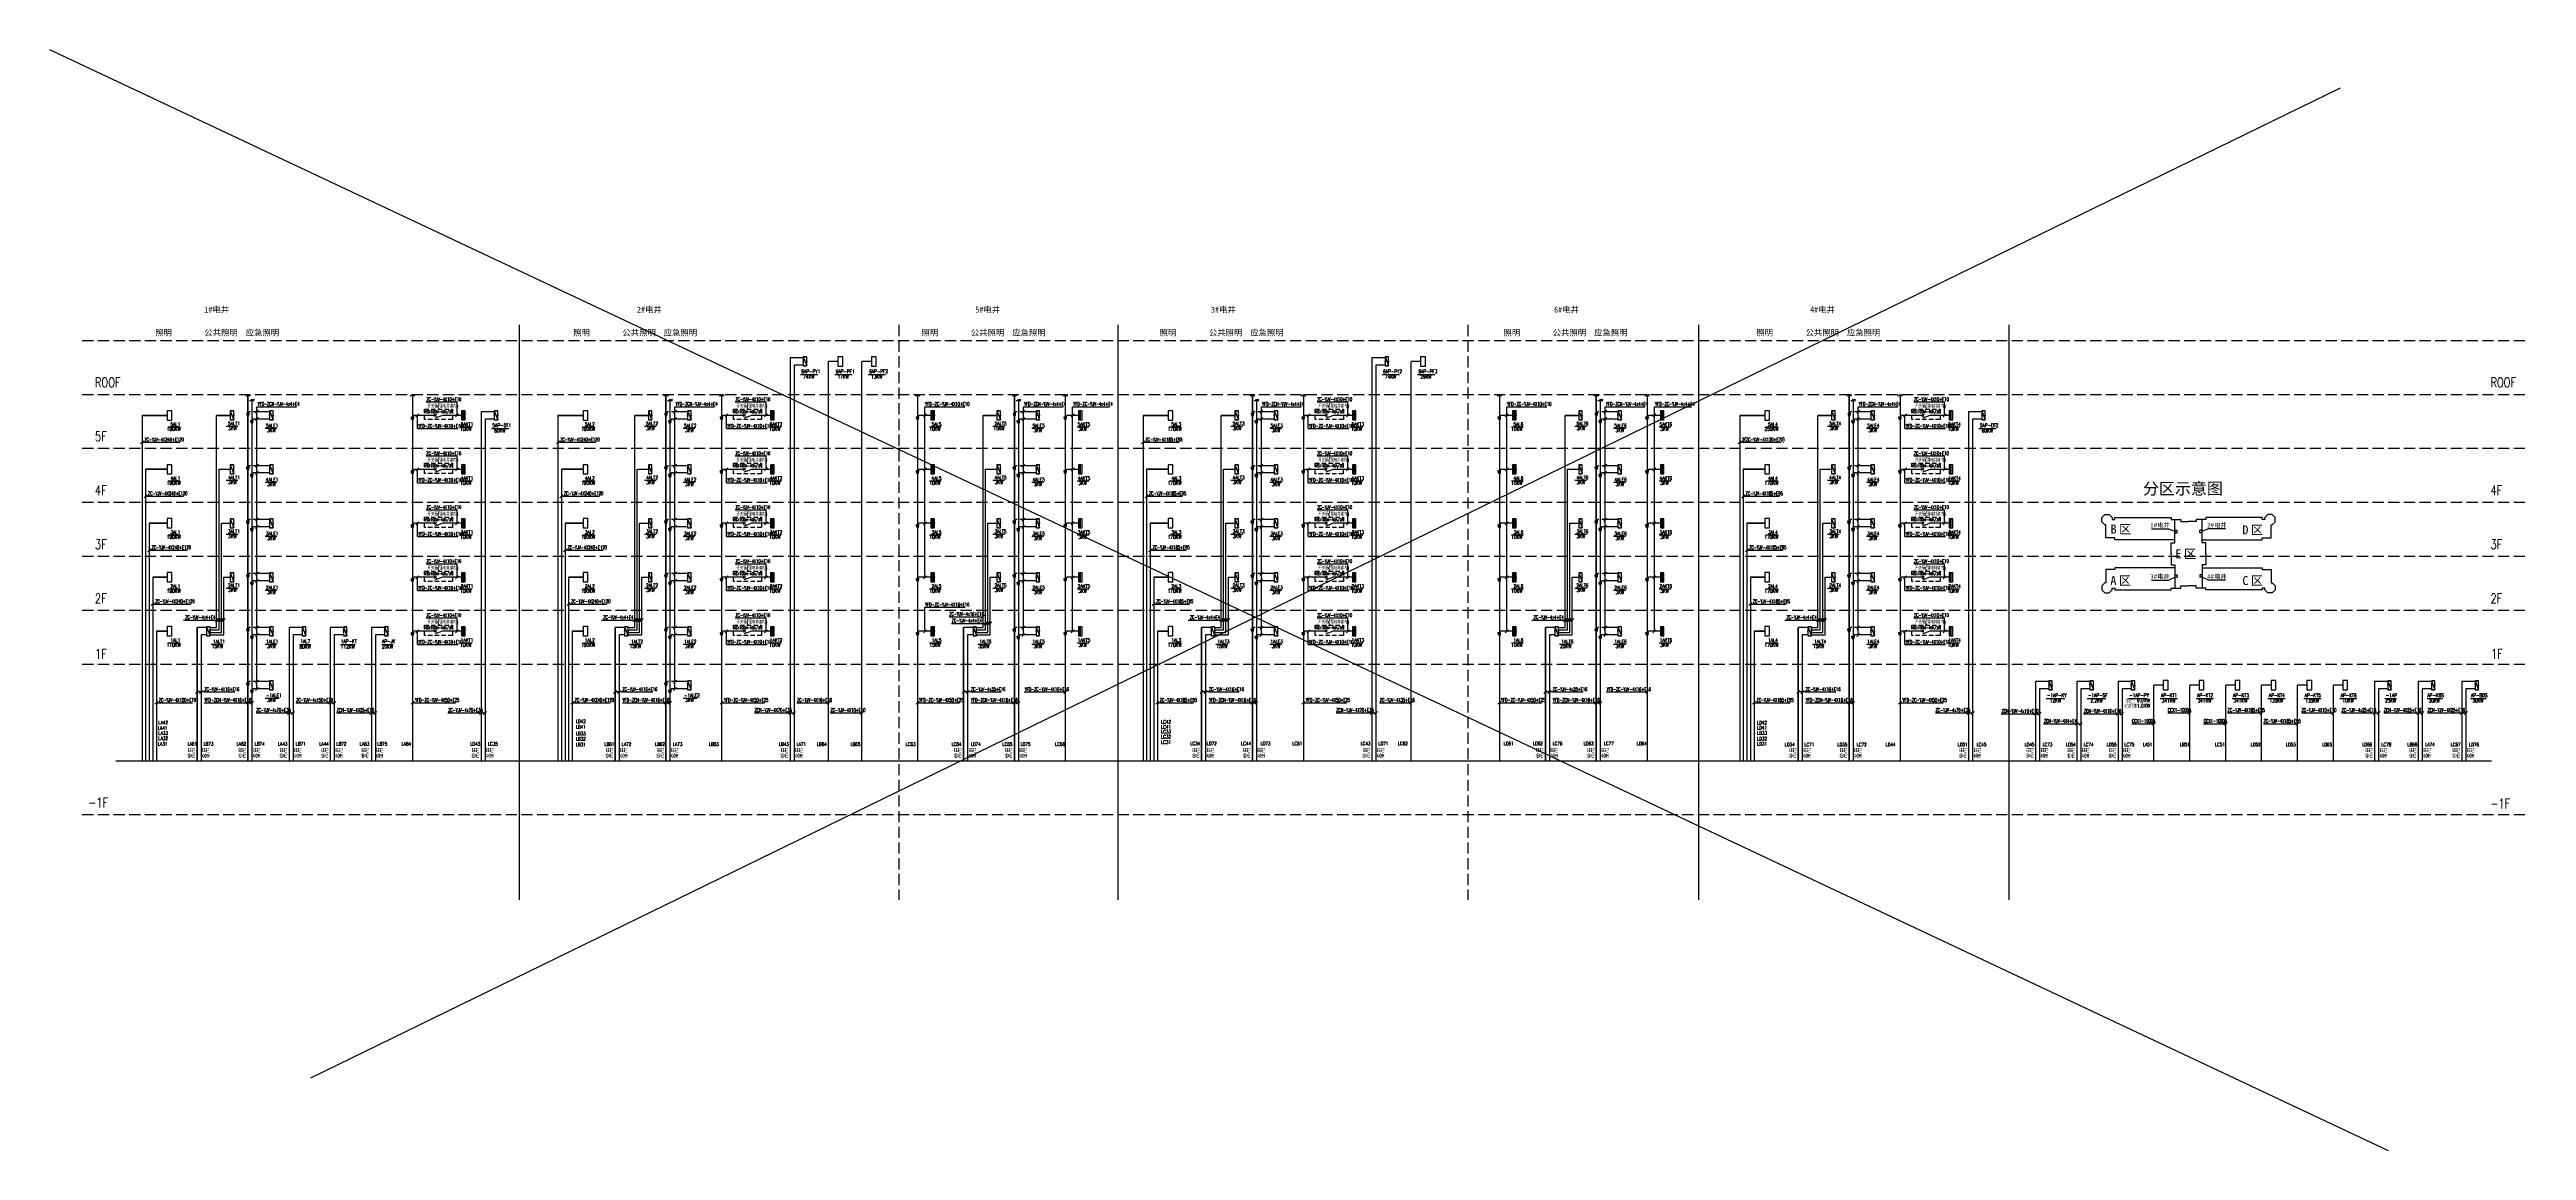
# Model space of a CAD drawing. Extents: x -336391 to 664021, y -458009 to -178412.
# Drawn here: x 67594 to 343902, y -301233 to -178412 of the extents above; entities that cross this region are included whole.
import ezdxf
from ezdxf.enums import TextEntityAlignment as Align

# ---------------------------------------------------------------- set-up
doc = ezdxf.new("R2010")
doc.units = 0
doc.header["$LTSCALE"] = 1000
doc.header["$MEASUREMENT"] = 0
doc.linetypes.add('DASH', pattern=[0.35, 0.25, -0.1])
doc.linetypes.add('DASHED2', pattern=[0.375, 0.25, -0.125])
doc.layers.get('0').update_dxf_attribs({"linetype": 'CONTINUOUS'})
for name, color, linetype in [('A-墙线', 7, 'CONTINUOUS'), ('AXIS', 3, 'CONTINUOUS'), ('EQUIP', 3, 'CONTINUOUS'), ('SIG_TEXT', 7, 'CONTINUOUS'), ('STAIR', 4, 'CONTINUOUS'), ('WALL', 7, 'CONTINUOUS'), ('WIRE-照明', 6, 'CONTINUOUS'), ('房间名称', 7, 'CONTINUOUS'), ('电气-文字', 4, 'CONTINUOUS')]:
    doc.layers.add(name, color=color, linetype=linetype)
doc.layers.add('WIRE', color=6, linetype='CONTINUOUS', lineweight=50)
doc.styles.add('_TCH_LABEL', font='COMPLEX', dxfattribs={"bigfont": 'GBCBIG'})
doc.styles.add('HT', font='simhei.ttf')
doc.styles.add('HZ', font='tjromans.shx', dxfattribs={"width": 0.75, "bigfont": 'tjhztxt.shx'})
doc.styles.add('HZTXT', font='tj-romans1.shx', dxfattribs={"width": 0.6, "bigfont": 'hztxt.shx'})
doc.styles.get("Standard").update_dxf_attribs({"font": 'simplex.shx', "bigfont": 'hztxt.shx'})
doc.styles.add('STYLE2', font='')
doc.styles.get('STYLE2').set_extended_font_data('SimSun')

# ---------------------------------------------------------------- blocks, each defined once
blk = doc.blocks.new('$equip$00001416')
for p, q in [((0.75, 0.6), (-0.75, 0.6)), ((-0.75, 0), (0.75, 0.6)), ((-0.75, 0.6), (-0.75, 0)), ((-0.75, 0), (0.75, 0)), ((0.75, 0), (0.75, 0.6))]:
    blk.add_line(p, q)
for p in [(-0.75, 0.3), (0, 0.6), (0, 0), (0.75, 0.3)]:
    blk.add_point(p)
at = {"style": '_TCH_LABEL', "flags": 9}
blk.add_attdef('A', (0, 0), '', height=0.00002, dxfattribs=at)
blk = doc.blocks.new('*X4')
at = {"color": 0}
for p, q in [((-250, 33), (-83, 200)), ((-250, 68), (-118, 200)), ((-250, 104), (-154, 200)), ((-250, 139), (-189, 200)), ((-250, 174), (-224, 200)), ((-247, 0), (-47, 200)), ((-212, 0), (-12, 200)), ((-177, 0), (23, 200)), ((-141, 0), (59, 200)), ((-106, 0), (94, 200)), ((-71, 0), (129, 200)), ((-35, 0), (165, 200)), ((0, 0), (200, 200)), ((35, 0), (235, 200)), ((71, 0), (250, 179)), ((106, 0), (250, 144)), ((141, 0), (250, 109)), ((177, 0), (250, 73)), ((212, 0), (250, 38)), ((247, 0), (250, 3))]:
    blk.add_line(p, q, dxfattribs=at)
blk = doc.blocks.new('$equip$00001421')
for p, q in [((0.75, 0.6), (-0.75, 0.6)), ((-0.75, 0.6), (-0.75, 0)), ((-0.75, 0), (0.75, 0)), ((0.75, 0), (0.75, 0.6))]:
    blk.add_line(p, q)
at = {"const_width": 0.6}
blk.add_lwpolyline([(-0.75, 0.3), (0.75, 0.3)], dxfattribs=at)
for p in [(-0.75, 0.3), (0, 0.6), (0, 0), (0.75, 0.3)]:
    blk.add_point(p)
at = {"xscale": 0.00300000000061118, "yscale": 0.00300000000061118, "zscale": 0.003}
blk.add_blockref('*X4', (0, 0), dxfattribs=at)
at = {"style": '_TCH_LABEL', "flags": 9}
blk.add_attdef('A', (0, 0), '', height=0.00002, dxfattribs=at)
blk = doc.blocks.new('_LINKPT1')
at = {"color": 0}
blk.add_line((0, 0), (0, 0), dxfattribs=at)
blk = doc.blocks.new('1J1E78OP')
for p, q in [((0.78, 0.4), (-0.78, 0.4)), ((-0.78, 0.4), (-0.78, -0.4)), ((0.78, -0.4), (0.78, 0.4)), ((-0.78, -0.4), (0.78, -0.4))]:
    blk.add_line(p, q)
at = {"const_width": 0.04}
blk.add_lwpolyline([(-0.78, 0.4), (-0.78, -0.4), (0.78, -0.4), (0.78, 0.4)], close=True, dxfattribs=at)
at = {"xscale": 0.002, "yscale": 0.002, "zscale": 0.002}
for p in [(-0.78, 0), (0, 0.4), (0.78, 0), (0, -0.4)]:
    blk.add_blockref('_LINKPT1', p, dxfattribs=at)
at = {"flags": 9}
blk.add_attdef('A', (0, 0), '', height=0.00002, dxfattribs=at)
blk = doc.blocks.new('*X87')
at = {"color": 0}
for p, q in [((-250, 33), (-183, 100)), ((-250, 68), (-218, 100)), ((-247, 0), (-147, 100)), ((-212, 0), (-112, 100)), ((-177, 0), (-77, 100)), ((-141, 0), (-41, 100)), ((-106, 0), (-6, 100)), ((-71, 0), (29, 100)), ((-35, 0), (65, 100)), ((0, 0), (100, 100)), ((35, 0), (135, 100)), ((71, 0), (171, 100)), ((106, 0), (206, 100)), ((141, 0), (241, 100)), ((177, 0), (250, 73)), ((212, 0), (250, 38)), ((247, 0), (250, 3))]:
    blk.add_line(p, q, dxfattribs=at)
blk = doc.blocks.new('_Z1')
at = {"color": 0}
for p, q in [((-0.75, 0.6), (-0.75, 0)), ((0.75, 0.6), (-0.75, 0.6)), ((-0.75, 0.3), (0.75, 0.3)), ((-0.75, 0), (0.75, 0)), ((0.75, 0), (0.75, 0.6))]:
    blk.add_line(p, q, dxfattribs=at)
at = {"color": 0, "const_width": 0.3}
blk.add_lwpolyline([(-0.75, 0.15), (0.75, 0.15)], dxfattribs=at)
at = {"color": 0, "xscale": 0.003, "yscale": 0.003, "zscale": 0.003}
blk.add_blockref('*X87', (0, 0), dxfattribs=at)
at = {"color": 0}
for p in [(-0.75, 0.3), (0, 0.6), (0, 0), (0.75, 0.3)]:
    blk.add_blockref('_LINKPT1', p, dxfattribs=at)
at = {"color": 0, "width": 0.8, "flags": 9}
blk.add_attdef('A', (0, 0), '', height=0.00003, dxfattribs=at)
blk.add_attdef('A', (0, 0), '', height=0.00003, dxfattribs=at)

msp = doc.modelspace()

# ---------------------------------------------------------------- hatches: boundary and pattern name
at = {"layer": 'WIRE-照明'}
h = msp.add_hatch(dxfattribs=at)
h.set_pattern_fill('ANSI31', color=3, scale=133.333333, style=0)
h.set_pattern_definition([(45, (120450.825, -211210.124), (-9.4280904, 9.4280904), [])])
h.paths.add_polyline_path([(89589.8, -218963.2), (89856.5, -218963.2), (89823.1, -219229.9), (89623.1, -219229.9)])
h = msp.add_hatch(dxfattribs=at)
h.set_pattern_fill('ANSI31', color=3, scale=133.333333, style=0)
h.set_pattern_definition([(45, (120897.114, -212026.493), (-9.4280904, 9.4280904), [])])
h.paths.add_polyline_path([(90036.1, -219779.6), (90302.8, -219779.6), (90269.4, -220046.3), (90069.4, -220046.3)])
h = msp.add_hatch(dxfattribs=at)
h.set_pattern_fill('ANSI31', color=3, scale=133.333333, style=0)
h.set_pattern_definition([(45, (138816.416, -211618.965), (-9.4280904, 9.4280904), [])])
h.paths.add_polyline_path([(107955.4, -219372.1), (108222.1, -219372.1), (108188.7, -219638.8), (107988.7, -219638.8)])
h = msp.add_hatch(dxfattribs=at)
h.set_pattern_fill('ANSI31', color=3, scale=133.333333, style=0)
h.set_pattern_definition([(45, (167084.909, -211210.121), (-9.4280904, 9.4280904), [])])
h.paths.add_polyline_path([(136223.9, -218963.2), (136490.5, -218963.2), (136457.2, -219229.9), (136257.2, -219229.9)])
h = msp.add_hatch(dxfattribs=at)
h.set_pattern_fill('ANSI31', color=3, scale=133.333333, style=0)
h.set_pattern_definition([(45, (167531.198, -212026.49), (-9.4280904, 9.4280904), [])])
h.paths.add_polyline_path([(136670.2, -219779.6), (136936.8, -219779.6), (136903.5, -220046.3), (136703.5, -220046.3)])
h = msp.add_hatch(dxfattribs=at)
h.set_pattern_fill('ANSI31', color=3, scale=133.333333, style=0)
h.set_pattern_definition([(45, (173289.349, -211618.99), (-9.4280904, 9.4280904), [])])
h.paths.add_polyline_path([(142428.3, -219372.1), (142695, -219372.1), (142661.7, -219638.8), (142461.7, -219638.8)])
h = msp.add_hatch(dxfattribs=at)
h.set_pattern_fill('ANSI31', color=3, scale=133.333333, style=0)
h.set_pattern_definition([(45, (195154.857, -211618.973), (-9.4280904, 9.4280904), [])])
h.paths.add_polyline_path([(164293.8, -219372.1), (164560.5, -219372.1), (164527.2, -219638.8), (164327.2, -219638.8)])
h = msp.add_hatch(dxfattribs=at)
h.set_pattern_fill('ANSI31', color=3, scale=133.333333, style=0)
h.set_pattern_definition([(45, (205956.731, -211210.131), (-9.4280904, 9.4280904), [])])
h.paths.add_polyline_path([(175095.7, -218963.3), (175362.4, -218963.3), (175329, -219229.9), (175129, -219229.9)])
h = msp.add_hatch(dxfattribs=at)
h.set_pattern_fill('ANSI31', color=3, scale=133.333333, style=0)
h.set_pattern_definition([(45, (206403.02, -212026.501), (-9.4280904, 9.4280904), [])])
h.paths.add_polyline_path([(175542, -219779.6), (175808.7, -219779.6), (175775.3, -220046.3), (175575.3, -220046.3)])
h = msp.add_hatch(dxfattribs=at)
h.set_pattern_fill('ANSI31', color=3, scale=133.333333, style=0)
h.set_pattern_definition([(45, (211631.785, -211619.007), (-9.4280904, 9.4280904), [])])
h.paths.add_polyline_path([(180770.8, -219372.1), (181037.4, -219372.1), (181004.1, -219638.8), (180804.1, -219638.8)])
h = msp.add_hatch(dxfattribs=at)
h.set_pattern_fill('ANSI31', color=3, scale=133.333333, style=0)
h.set_pattern_definition([(45, (232513.132, -211210.124), (-9.4280904, 9.4280904), [])])
h.paths.add_polyline_path([(201652.1, -218963.2), (201918.8, -218963.2), (201885.4, -219229.9), (201685.4, -219229.9)])
h = msp.add_hatch(dxfattribs=at)
h.set_pattern_fill('ANSI31', color=3, scale=133.333333, style=0)
h.set_pattern_definition([(45, (232959.421, -212026.493), (-9.4280904, 9.4280904), [])])
h.paths.add_polyline_path([(202098.4, -219779.6), (202365.1, -219779.6), (202331.7, -220046.3), (202131.7, -220046.3)])
h = msp.add_hatch(dxfattribs=at)
h.set_pattern_fill('ANSI31', color=3, scale=133.333333, style=0)
h.set_pattern_definition([(45, (238188.186, -211618.99), (-9.4280904, 9.4280904), [])])
h.paths.add_polyline_path([(207327.2, -219372.1), (207593.8, -219372.1), (207560.5, -219638.8), (207360.5, -219638.8)])
h = msp.add_hatch(dxfattribs=at)
h.set_pattern_fill('ANSI31', color=3, scale=133.333333, style=0)
h.set_pattern_definition([(45, (260065.369, -211618.977), (-9.4280904, 9.4280904), [])])
h.paths.add_polyline_path([(229204.3, -219372.1), (229471, -219372.1), (229437.7, -219638.8), (229237.7, -219638.8)])
h = msp.add_hatch(dxfattribs=at)
h.set_pattern_fill('ANSI31', color=3, scale=133.333333, style=0)
h.set_pattern_definition([(45, (270867.243, -211210.135), (-9.4280904, 9.4280904), [])])
h.paths.add_polyline_path([(240006.2, -218963.3), (240272.9, -218963.3), (240239.5, -219229.9), (240039.5, -219229.9)])
h = msp.add_hatch(dxfattribs=at)
h.set_pattern_fill('ANSI31', color=3, scale=133.333333, style=0)
h.set_pattern_definition([(45, (271313.531, -212026.504), (-9.4280904, 9.4280904), [])])
h.paths.add_polyline_path([(240452.5, -219779.6), (240719.2, -219779.6), (240685.8, -220046.3), (240485.8, -220046.3)])
h = msp.add_hatch(dxfattribs=at)
h.set_pattern_fill('ANSI31', color=3, scale=133.333333, style=0)
h.set_pattern_definition([(45, (276542.296, -211619.024), (-9.4280904, 9.4280904), [])])
h.paths.add_polyline_path([(245681.3, -219372.1), (245947.9, -219372.1), (245914.6, -219638.8), (245714.6, -219638.8)])
h = msp.add_hatch(dxfattribs=at)
h.set_pattern_fill('ANSI31', color=3, scale=133.333333, style=0)
h.set_pattern_definition([(45, (299076.79, -211210.128), (-9.4280904, 9.4280904), [])])
h.paths.add_polyline_path([(268215.8, -218963.3), (268482.4, -218963.3), (268449.1, -219229.9), (268249.1, -219229.9)])
h = msp.add_hatch(dxfattribs=at)
h.set_pattern_fill('ANSI31', color=3, scale=133.333333, style=0)
h.set_pattern_definition([(45, (299523.078, -212026.497), (-9.4280904, 9.4280904), [])])
h.paths.add_polyline_path([(268662, -219779.6), (268928.7, -219779.6), (268895.4, -220046.3), (268695.4, -220046.3)])
h = msp.add_hatch(dxfattribs=at)
h.set_pattern_fill('ANSI31', color=3, scale=133.333333, style=0)
h.set_pattern_definition([(45, (304751.843, -211618.99), (-9.4280904, 9.4280904), [])])
h.paths.add_polyline_path([(273890.8, -219372.1), (274157.5, -219372.1), (274124.1, -219638.8), (273924.1, -219638.8)])
h = msp.add_hatch(dxfattribs=at)
h.set_pattern_fill('ANSI31', color=3, scale=133.333333, style=0)
h.set_pattern_definition([(45, (120450.825, -217231.11), (-9.4280904, 9.4280904), [])])
h.paths.add_polyline_path([(89589.8, -224984.2), (89856.5, -224984.2), (89823.1, -225250.9), (89623.1, -225250.9)])
h = msp.add_hatch(dxfattribs=at)
h.set_pattern_fill('ANSI31', color=3, scale=133.333333, style=0)
h.set_pattern_definition([(45, (120897.114, -218047.48), (-9.4280904, 9.4280904), [])])
h.paths.add_polyline_path([(90036.1, -225800.6), (90302.8, -225800.6), (90269.4, -226067.3), (90069.4, -226067.3)])
h = msp.add_hatch(dxfattribs=at)
h.set_pattern_fill('ANSI31', color=3, scale=133.333333, style=0)
h.set_pattern_definition([(45, (138816.416, -217639.952), (-9.4280904, 9.4280904), [])])
h.paths.add_polyline_path([(107955.4, -225393.1), (108222.1, -225393.1), (108188.7, -225659.7), (107988.7, -225659.7)])
h = msp.add_hatch(dxfattribs=at)
h.set_pattern_fill('ANSI31', color=3, scale=133.333333, style=0)
h.set_pattern_definition([(45, (167084.909, -217231.107), (-9.4280904, 9.4280904), [])])
h.paths.add_polyline_path([(136223.9, -224984.2), (136490.5, -224984.2), (136457.2, -225250.9), (136257.2, -225250.9)])
h = msp.add_hatch(dxfattribs=at)
h.set_pattern_fill('ANSI31', color=3, scale=133.333333, style=0)
h.set_pattern_definition([(45, (167531.198, -218047.476), (-9.4280904, 9.4280904), [])])
h.paths.add_polyline_path([(136670.2, -225800.6), (136936.8, -225800.6), (136903.5, -226067.3), (136703.5, -226067.3)])
h = msp.add_hatch(dxfattribs=at)
h.set_pattern_fill('ANSI31', color=3, scale=133.333333, style=0)
h.set_pattern_definition([(45, (173289.349, -217639.977), (-9.4280904, 9.4280904), [])])
h.paths.add_polyline_path([(142428.3, -225393.1), (142695, -225393.1), (142661.7, -225659.8), (142461.7, -225659.8)])
h = msp.add_hatch(dxfattribs=at)
h.set_pattern_fill('ANSI31', color=3, scale=133.333333, style=0)
h.set_pattern_definition([(45, (195154.857, -217639.959), (-9.4280904, 9.4280904), [])])
h.paths.add_polyline_path([(164293.8, -225393.1), (164560.5, -225393.1), (164527.2, -225659.8), (164327.2, -225659.8)])
h = msp.add_hatch(dxfattribs=at)
h.set_pattern_fill('ANSI31', color=3, scale=133.333333, style=0)
h.set_pattern_definition([(45, (205956.731, -217231.118), (-9.4280904, 9.4280904), [])])
h.paths.add_polyline_path([(175095.7, -224984.2), (175362.4, -224984.2), (175329, -225250.9), (175129, -225250.9)])
h = msp.add_hatch(dxfattribs=at)
h.set_pattern_fill('ANSI31', color=3, scale=133.333333, style=0)
h.set_pattern_definition([(45, (206403.02, -218047.487), (-9.4280904, 9.4280904), [])])
h.paths.add_polyline_path([(175542, -225800.6), (175808.7, -225800.6), (175775.3, -226067.3), (175575.3, -226067.3)])
h = msp.add_hatch(dxfattribs=at)
h.set_pattern_fill('ANSI31', color=3, scale=133.333333, style=0)
h.set_pattern_definition([(45, (211631.785, -217639.993), (-9.4280904, 9.4280904), [])])
h.paths.add_polyline_path([(180770.8, -225393.1), (181037.4, -225393.1), (181004.1, -225659.8), (180804.1, -225659.8)])
h = msp.add_hatch(dxfattribs=at)
h.set_pattern_fill('ANSI31', color=3, scale=133.333333, style=0)
h.set_pattern_definition([(45, (232513.132, -217231.11), (-9.4280904, 9.4280904), [])])
h.paths.add_polyline_path([(201652.1, -224984.2), (201918.8, -224984.2), (201885.4, -225250.9), (201685.4, -225250.9)])
h = msp.add_hatch(dxfattribs=at)
h.set_pattern_fill('ANSI31', color=3, scale=133.333333, style=0)
h.set_pattern_definition([(45, (232959.421, -218047.48), (-9.4280904, 9.4280904), [])])
h.paths.add_polyline_path([(202098.4, -225800.6), (202365.1, -225800.6), (202331.7, -226067.3), (202131.7, -226067.3)])
h = msp.add_hatch(dxfattribs=at)
h.set_pattern_fill('ANSI31', color=3, scale=133.333333, style=0)
h.set_pattern_definition([(45, (238188.186, -217639.976), (-9.4280904, 9.4280904), [])])
h.paths.add_polyline_path([(207327.2, -225393.1), (207593.8, -225393.1), (207560.5, -225659.8), (207360.5, -225659.8)])
h = msp.add_hatch(dxfattribs=at)
h.set_pattern_fill('ANSI31', color=3, scale=133.333333, style=0)
h.set_pattern_definition([(45, (260065.369, -217639.963), (-9.4280904, 9.4280904), [])])
h.paths.add_polyline_path([(229204.3, -225393.1), (229471, -225393.1), (229437.7, -225659.8), (229237.7, -225659.8)])
h = msp.add_hatch(dxfattribs=at)
h.set_pattern_fill('ANSI31', color=3, scale=133.333333, style=0)
h.set_pattern_definition([(45, (270867.243, -217231.121), (-9.4280904, 9.4280904), [])])
h.paths.add_polyline_path([(240006.2, -224984.2), (240272.9, -224984.2), (240239.5, -225250.9), (240039.5, -225250.9)])
h = msp.add_hatch(dxfattribs=at)
h.set_pattern_fill('ANSI31', color=3, scale=133.333333, style=0)
h.set_pattern_definition([(45, (271313.531, -218047.49), (-9.4280904, 9.4280904), [])])
h.paths.add_polyline_path([(240452.5, -225800.6), (240719.2, -225800.6), (240685.8, -226067.3), (240485.8, -226067.3)])
h = msp.add_hatch(dxfattribs=at)
h.set_pattern_fill('ANSI31', color=3, scale=133.333333, style=0)
h.set_pattern_definition([(45, (276542.296, -217640.01), (-9.4280904, 9.4280904), [])])
h.paths.add_polyline_path([(245681.3, -225393.1), (245947.9, -225393.1), (245914.6, -225659.8), (245714.6, -225659.8)])
h = msp.add_hatch(dxfattribs=at)
h.set_pattern_fill('ANSI31', color=3, scale=133.333333, style=0)
h.set_pattern_definition([(45, (299076.79, -217231.114), (-9.4280904, 9.4280904), [])])
h.paths.add_polyline_path([(268215.8, -224984.2), (268482.4, -224984.2), (268449.1, -225250.9), (268249.1, -225250.9)])
h = msp.add_hatch(dxfattribs=at)
h.set_pattern_fill('ANSI31', color=3, scale=133.333333, style=0)
h.set_pattern_definition([(45, (299523.078, -218047.483), (-9.4280904, 9.4280904), [])])
h.paths.add_polyline_path([(268662, -225800.6), (268928.7, -225800.6), (268895.4, -226067.3), (268695.4, -226067.3)])
h = msp.add_hatch(dxfattribs=at)
h.set_pattern_fill('ANSI31', color=3, scale=133.333333, style=0)
h.set_pattern_definition([(45, (304751.843, -217639.976), (-9.4280904, 9.4280904), [])])
h.paths.add_polyline_path([(273890.8, -225393.1), (274157.5, -225393.1), (274124.1, -225659.8), (273924.1, -225659.8)])
h = msp.add_hatch(dxfattribs=at)
h.set_pattern_fill('ANSI31', color=3, scale=133.333333, style=0)
h.set_pattern_definition([(45, (120450.825, -223252.097), (-9.4280904, 9.4280904), [])])
h.paths.add_polyline_path([(89589.8, -231005.2), (89856.5, -231005.2), (89823.1, -231271.9), (89623.1, -231271.9)])
h = msp.add_hatch(dxfattribs=at)
h.set_pattern_fill('ANSI31', color=3, scale=133.333333, style=0)
h.set_pattern_definition([(45, (120897.114, -224068.466), (-9.4280904, 9.4280904), [])])
h.paths.add_polyline_path([(90036.1, -231821.6), (90302.8, -231821.6), (90269.4, -232088.3), (90069.4, -232088.3)])
h = msp.add_hatch(dxfattribs=at)
h.set_pattern_fill('ANSI31', color=3, scale=133.333333, style=0)
h.set_pattern_definition([(45, (138816.416, -223660.938), (-9.4280904, 9.4280904), [])])
h.paths.add_polyline_path([(107955.4, -231414.1), (108222.1, -231414.1), (108188.7, -231680.7), (107988.7, -231680.7)])
h = msp.add_hatch(dxfattribs=at)
h.set_pattern_fill('ANSI31', color=3, scale=133.333333, style=0)
h.set_pattern_definition([(45, (167084.909, -223252.094), (-9.4280904, 9.4280904), [])])
h.paths.add_polyline_path([(136223.9, -231005.2), (136490.5, -231005.2), (136457.2, -231271.9), (136257.2, -231271.9)])
h = msp.add_hatch(dxfattribs=at)
h.set_pattern_fill('ANSI31', color=3, scale=133.333333, style=0)
h.set_pattern_definition([(45, (167531.198, -224068.463), (-9.4280904, 9.4280904), [])])
h.paths.add_polyline_path([(136670.2, -231821.6), (136936.8, -231821.6), (136903.5, -232088.3), (136703.5, -232088.3)])
h = msp.add_hatch(dxfattribs=at)
h.set_pattern_fill('ANSI31', color=3, scale=133.333333, style=0)
h.set_pattern_definition([(45, (173289.349, -223660.963), (-9.4280904, 9.4280904), [])])
h.paths.add_polyline_path([(142428.3, -231414.1), (142695, -231414.1), (142661.7, -231680.8), (142461.7, -231680.8)])
h = msp.add_hatch(dxfattribs=at)
h.set_pattern_fill('ANSI31', color=3, scale=133.333333, style=0)
h.set_pattern_definition([(45, (195154.857, -223660.945), (-9.4280904, 9.4280904), [])])
h.paths.add_polyline_path([(164293.8, -231414.1), (164560.5, -231414.1), (164527.2, -231680.7), (164327.2, -231680.7)])
h = msp.add_hatch(dxfattribs=at)
h.set_pattern_fill('ANSI31', color=3, scale=133.333333, style=0)
h.set_pattern_definition([(45, (205956.731, -223252.104), (-9.4280904, 9.4280904), [])])
h.paths.add_polyline_path([(175095.7, -231005.2), (175362.4, -231005.2), (175329, -231271.9), (175129, -231271.9)])
h = msp.add_hatch(dxfattribs=at)
h.set_pattern_fill('ANSI31', color=3, scale=133.333333, style=0)
h.set_pattern_definition([(45, (206403.02, -224068.473), (-9.4280904, 9.4280904), [])])
h.paths.add_polyline_path([(175542, -231821.6), (175808.7, -231821.6), (175775.3, -232088.3), (175575.3, -232088.3)])
h = msp.add_hatch(dxfattribs=at)
h.set_pattern_fill('ANSI31', color=3, scale=133.333333, style=0)
h.set_pattern_definition([(45, (211631.785, -223660.98), (-9.4280904, 9.4280904), [])])
h.paths.add_polyline_path([(180770.8, -231414.1), (181037.4, -231414.1), (181004.1, -231680.8), (180804.1, -231680.8)])
h = msp.add_hatch(dxfattribs=at)
h.set_pattern_fill('ANSI31', color=3, scale=133.333333, style=0)
h.set_pattern_definition([(45, (232513.132, -223252.097), (-9.4280904, 9.4280904), [])])
h.paths.add_polyline_path([(201652.1, -231005.2), (201918.8, -231005.2), (201885.4, -231271.9), (201685.4, -231271.9)])
h = msp.add_hatch(dxfattribs=at)
h.set_pattern_fill('ANSI31', color=3, scale=133.333333, style=0)
h.set_pattern_definition([(45, (232959.421, -224068.466), (-9.4280904, 9.4280904), [])])
h.paths.add_polyline_path([(202098.4, -231821.6), (202365.1, -231821.6), (202331.7, -232088.3), (202131.7, -232088.3)])
h = msp.add_hatch(dxfattribs=at)
h.set_pattern_fill('ANSI31', color=3, scale=133.333333, style=0)
h.set_pattern_definition([(45, (238188.186, -223660.963), (-9.4280904, 9.4280904), [])])
h.paths.add_polyline_path([(207327.2, -231414.1), (207593.8, -231414.1), (207560.5, -231680.8), (207360.5, -231680.8)])
h = msp.add_hatch(dxfattribs=at)
h.set_pattern_fill('ANSI31', color=3, scale=133.333333, style=0)
h.set_pattern_definition([(45, (260065.369, -223660.949), (-9.4280904, 9.4280904), [])])
h.paths.add_polyline_path([(229204.3, -231414.1), (229471, -231414.1), (229437.7, -231680.7), (229237.7, -231680.7)])
h = msp.add_hatch(dxfattribs=at)
h.set_pattern_fill('ANSI31', color=3, scale=133.333333, style=0)
h.set_pattern_definition([(45, (270867.243, -223252.108), (-9.4280904, 9.4280904), [])])
h.paths.add_polyline_path([(240006.2, -231005.2), (240272.9, -231005.2), (240239.5, -231271.9), (240039.5, -231271.9)])
h = msp.add_hatch(dxfattribs=at)
h.set_pattern_fill('ANSI31', color=3, scale=133.333333, style=0)
h.set_pattern_definition([(45, (271313.531, -224068.477), (-9.4280904, 9.4280904), [])])
h.paths.add_polyline_path([(240452.5, -231821.6), (240719.2, -231821.6), (240685.8, -232088.3), (240485.8, -232088.3)])
h = msp.add_hatch(dxfattribs=at)
h.set_pattern_fill('ANSI31', color=3, scale=133.333333, style=0)
h.set_pattern_definition([(45, (276542.296, -223660.996), (-9.4280904, 9.4280904), [])])
h.paths.add_polyline_path([(245681.3, -231414.1), (245947.9, -231414.1), (245914.6, -231680.8), (245714.6, -231680.8)])
h = msp.add_hatch(dxfattribs=at)
h.set_pattern_fill('ANSI31', color=3, scale=133.333333, style=0)
h.set_pattern_definition([(45, (299076.79, -223252.1), (-9.4280904, 9.4280904), [])])
h.paths.add_polyline_path([(268215.8, -231005.2), (268482.4, -231005.2), (268449.1, -231271.9), (268249.1, -231271.9)])
h = msp.add_hatch(dxfattribs=at)
h.set_pattern_fill('ANSI31', color=3, scale=133.333333, style=0)
h.set_pattern_definition([(45, (299523.078, -224068.47), (-9.4280904, 9.4280904), [])])
h.paths.add_polyline_path([(268662, -231821.6), (268928.7, -231821.6), (268895.4, -232088.3), (268695.4, -232088.3)])
h = msp.add_hatch(dxfattribs=at)
h.set_pattern_fill('ANSI31', color=3, scale=133.333333, style=0)
h.set_pattern_definition([(45, (304751.843, -223660.963), (-9.4280904, 9.4280904), [])])
h.paths.add_polyline_path([(273890.8, -231414.1), (274157.5, -231414.1), (274124.1, -231680.8), (273924.1, -231680.8)])
h = msp.add_hatch(dxfattribs=at)
h.set_pattern_fill('ANSI31', color=3, scale=133.333333, style=0)
h.set_pattern_definition([(45, (120450.825, -229273.083), (-9.4280904, 9.4280904), [])])
h.paths.add_polyline_path([(89589.8, -237026.2), (89856.5, -237026.2), (89823.1, -237292.9), (89623.1, -237292.9)])
h = msp.add_hatch(dxfattribs=at)
h.set_pattern_fill('ANSI31', color=3, scale=133.333333, style=0)
h.set_pattern_definition([(45, (138816.416, -229681.924), (-9.4280904, 9.4280904), [])])
h.paths.add_polyline_path([(107955.4, -237435), (108222.1, -237435), (108188.7, -237701.7), (107988.7, -237701.7)])
h = msp.add_hatch(dxfattribs=at)
h.set_pattern_fill('ANSI31', color=3, scale=133.333333, style=0)
h.set_pattern_definition([(45, (167084.909, -229273.08), (-9.4280904, 9.4280904), [])])
h.paths.add_polyline_path([(136223.9, -237026.2), (136490.5, -237026.2), (136457.2, -237292.9), (136257.2, -237292.9)])
h = msp.add_hatch(dxfattribs=at)
h.set_pattern_fill('ANSI31', color=3, scale=133.333333, style=0)
h.set_pattern_definition([(45, (173289.349, -229681.95), (-9.4280904, 9.4280904), [])])
h.paths.add_polyline_path([(142428.3, -237435.1), (142695, -237435.1), (142661.7, -237701.7), (142461.7, -237701.7)])
h = msp.add_hatch(dxfattribs=at)
h.set_pattern_fill('ANSI31', color=3, scale=133.333333, style=0)
h.set_pattern_definition([(45, (195154.857, -229681.932), (-9.4280904, 9.4280904), [])])
h.paths.add_polyline_path([(164293.8, -237435.1), (164560.5, -237435.1), (164527.2, -237701.7), (164327.2, -237701.7)])
h = msp.add_hatch(dxfattribs=at)
h.set_pattern_fill('ANSI31', color=3, scale=133.333333, style=0)
h.set_pattern_definition([(45, (205956.731, -229273.09), (-9.4280904, 9.4280904), [])])
h.paths.add_polyline_path([(175095.7, -237026.2), (175362.4, -237026.2), (175329, -237292.9), (175129, -237292.9)])
h = msp.add_hatch(dxfattribs=at)
h.set_pattern_fill('ANSI31', color=3, scale=133.333333, style=0)
h.set_pattern_definition([(45, (211631.785, -229681.966), (-9.4280904, 9.4280904), [])])
h.paths.add_polyline_path([(180770.8, -237435.1), (181037.4, -237435.1), (181004.1, -237701.8), (180804.1, -237701.8)])
h = msp.add_hatch(dxfattribs=at)
h.set_pattern_fill('ANSI31', color=3, scale=133.333333, style=0)
h.set_pattern_definition([(45, (232513.132, -229273.083), (-9.4280904, 9.4280904), [])])
h.paths.add_polyline_path([(201652.1, -237026.2), (201918.8, -237026.2), (201885.4, -237292.9), (201685.4, -237292.9)])
h = msp.add_hatch(dxfattribs=at)
h.set_pattern_fill('ANSI31', color=3, scale=133.333333, style=0)
h.set_pattern_definition([(45, (238188.186, -229681.949), (-9.4280904, 9.4280904), [])])
h.paths.add_polyline_path([(207327.2, -237435.1), (207593.8, -237435.1), (207560.5, -237701.7), (207360.5, -237701.7)])
h = msp.add_hatch(dxfattribs=at)
h.set_pattern_fill('ANSI31', color=3, scale=133.333333, style=0)
h.set_pattern_definition([(45, (260065.369, -229681.935), (-9.4280904, 9.4280904), [])])
h.paths.add_polyline_path([(229204.3, -237435.1), (229471, -237435.1), (229437.7, -237701.7), (229237.7, -237701.7)])
h = msp.add_hatch(dxfattribs=at)
h.set_pattern_fill('ANSI31', color=3, scale=133.333333, style=0)
h.set_pattern_definition([(45, (270867.243, -229273.094), (-9.4280904, 9.4280904), [])])
h.paths.add_polyline_path([(240006.2, -237026.2), (240272.9, -237026.2), (240239.5, -237292.9), (240039.5, -237292.9)])
h = msp.add_hatch(dxfattribs=at)
h.set_pattern_fill('ANSI31', color=3, scale=133.333333, style=0)
h.set_pattern_definition([(45, (276542.296, -229681.983), (-9.4280904, 9.4280904), [])])
h.paths.add_polyline_path([(245681.3, -237435.1), (245947.9, -237435.1), (245914.6, -237701.8), (245714.6, -237701.8)])
h = msp.add_hatch(dxfattribs=at)
h.set_pattern_fill('ANSI31', color=3, scale=133.333333, style=0)
h.set_pattern_definition([(45, (299076.79, -229273.087), (-9.4280904, 9.4280904), [])])
h.paths.add_polyline_path([(268215.8, -237026.2), (268482.4, -237026.2), (268449.1, -237292.9), (268249.1, -237292.9)])
h = msp.add_hatch(dxfattribs=at)
h.set_pattern_fill('ANSI31', color=3, scale=133.333333, style=0)
h.set_pattern_definition([(45, (304751.843, -229681.949), (-9.4280904, 9.4280904), [])])
h.paths.add_polyline_path([(273890.8, -237435.1), (274157.5, -237435.1), (274124.1, -237701.7), (273924.1, -237701.7)])
h = msp.add_hatch(dxfattribs=at)
h.set_pattern_fill('ANSI31', color=3, scale=133.333333, style=0)
h.set_pattern_definition([(45, (120897.114, -230089.452), (-9.4280904, 9.4280904), [])])
h.paths.add_polyline_path([(90036.1, -237842.6), (90302.8, -237842.6), (90269.4, -238109.2), (90069.4, -238109.2)])
h = msp.add_hatch(dxfattribs=at)
h.set_pattern_fill('ANSI31', color=3, scale=133.333333, style=0)
h.set_pattern_definition([(45, (167531.198, -230089.449), (-9.4280904, 9.4280904), [])])
h.paths.add_polyline_path([(136670.2, -237842.6), (136936.8, -237842.6), (136903.5, -238109.2), (136703.5, -238109.2)])
h = msp.add_hatch(dxfattribs=at)
h.set_pattern_fill('ANSI31', color=3, scale=133.333333, style=0)
h.set_pattern_definition([(45, (206403.02, -230089.46), (-9.4280904, 9.4280904), [])])
h.paths.add_polyline_path([(175542, -237842.6), (175808.7, -237842.6), (175775.3, -238109.3), (175575.3, -238109.3)])
h = msp.add_hatch(dxfattribs=at)
h.set_pattern_fill('ANSI31', color=3, scale=133.333333, style=0)
h.set_pattern_definition([(45, (232959.421, -230089.452), (-9.4280904, 9.4280904), [])])
h.paths.add_polyline_path([(202098.4, -237842.6), (202365.1, -237842.6), (202331.7, -238109.2), (202131.7, -238109.2)])
h = msp.add_hatch(dxfattribs=at)
h.set_pattern_fill('ANSI31', color=3, scale=133.333333, style=0)
h.set_pattern_definition([(45, (271313.531, -230089.463), (-9.4280904, 9.4280904), [])])
h.paths.add_polyline_path([(240452.5, -237842.6), (240719.2, -237842.6), (240685.8, -238109.3), (240485.8, -238109.3)])
h = msp.add_hatch(dxfattribs=at)
h.set_pattern_fill('ANSI31', color=3, scale=133.333333, style=0)
h.set_pattern_definition([(45, (299523.078, -230089.456), (-9.4280904, 9.4280904), [])])
h.paths.add_polyline_path([(268662, -237842.6), (268928.7, -237842.6), (268895.4, -238109.2), (268695.4, -238109.2)])
h = msp.add_hatch(dxfattribs=at)
h.set_pattern_fill('ANSI31', color=3, scale=133.333333, style=0)
h.set_pattern_definition([(45, (120450.825, -235294.069), (-9.4280904, 9.4280904), [])])
h.paths.add_polyline_path([(89589.8, -243047.2), (89856.5, -243047.2), (89823.1, -243313.9), (89623.1, -243313.9)])
h = msp.add_hatch(dxfattribs=at)
h.set_pattern_fill('ANSI31', color=3, scale=133.333333, style=0)
h.set_pattern_definition([(45, (167084.909, -235294.066), (-9.4280904, 9.4280904), [])])
h.paths.add_polyline_path([(136223.9, -243047.2), (136490.5, -243047.2), (136457.2, -243313.9), (136257.2, -243313.9)])
h = msp.add_hatch(dxfattribs=at)
h.set_pattern_fill('ANSI31', color=3, scale=133.333333, style=0)
h.set_pattern_definition([(45, (205956.731, -235294.076), (-9.4280904, 9.4280904), [])])
h.paths.add_polyline_path([(175095.7, -243047.2), (175362.4, -243047.2), (175329, -243313.9), (175129, -243313.9)])
h = msp.add_hatch(dxfattribs=at)
h.set_pattern_fill('ANSI31', color=3, scale=133.333333, style=0)
h.set_pattern_definition([(45, (232513.132, -235294.069), (-9.4280904, 9.4280904), [])])
h.paths.add_polyline_path([(201652.1, -243047.2), (201918.8, -243047.2), (201885.4, -243313.9), (201685.4, -243313.9)])
h = msp.add_hatch(dxfattribs=at)
h.set_pattern_fill('ANSI31', color=3, scale=133.333333, style=0)
h.set_pattern_definition([(45, (270867.243, -235294.08), (-9.4280904, 9.4280904), [])])
h.paths.add_polyline_path([(240006.2, -243047.2), (240272.9, -243047.2), (240239.5, -243313.9), (240039.5, -243313.9)])
h = msp.add_hatch(dxfattribs=at)
h.set_pattern_fill('ANSI31', color=3, scale=133.333333, style=0)
h.set_pattern_definition([(45, (299076.79, -235294.073), (-9.4280904, 9.4280904), [])])
h.paths.add_polyline_path([(268215.8, -243047.2), (268482.4, -243047.2), (268449.1, -243313.9), (268249.1, -243313.9)])
h = msp.add_hatch(dxfattribs=at)
h.set_pattern_fill('ANSI31', color=3, scale=133.333333, style=0)
h.set_pattern_definition([(45, (120897.114, -236110.438), (-9.4280904, 9.4280904), [])])
h.paths.add_polyline_path([(90036.1, -243863.6), (90302.8, -243863.6), (90269.4, -244130.2), (90069.4, -244130.2)])
h = msp.add_hatch(dxfattribs=at)
h.set_pattern_fill('ANSI31', color=3, scale=133.333333, style=0)
h.set_pattern_definition([(45, (138816.416, -235702.91), (-9.4280904, 9.4280904), [])])
h.paths.add_polyline_path([(107955.4, -243456), (108222.1, -243456), (108188.7, -243722.7), (107988.7, -243722.7)])
h = msp.add_hatch(dxfattribs=at)
h.set_pattern_fill('ANSI31', color=3, scale=133.333333, style=0)
h.set_pattern_definition([(45, (167531.198, -236110.435), (-9.4280904, 9.4280904), [])])
h.paths.add_polyline_path([(136670.2, -243863.6), (136936.8, -243863.6), (136903.5, -244130.2), (136703.5, -244130.2)])
h = msp.add_hatch(dxfattribs=at)
h.set_pattern_fill('ANSI31', color=3, scale=133.333333, style=0)
h.set_pattern_definition([(45, (173289.349, -235702.936), (-9.4280904, 9.4280904), [])])
h.paths.add_polyline_path([(142428.3, -243456.1), (142695, -243456.1), (142661.7, -243722.7), (142461.7, -243722.7)])
h = msp.add_hatch(dxfattribs=at)
h.set_pattern_fill('ANSI31', color=3, scale=133.333333, style=0)
h.set_pattern_definition([(45, (195154.857, -235702.918), (-9.4280904, 9.4280904), [])])
h.paths.add_polyline_path([(164293.8, -243456), (164560.5, -243456), (164527.2, -243722.7), (164327.2, -243722.7)])
h = msp.add_hatch(dxfattribs=at)
h.set_pattern_fill('ANSI31', color=3, scale=133.333333, style=0)
h.set_pattern_definition([(45, (206403.02, -236110.446), (-9.4280904, 9.4280904), [])])
h.paths.add_polyline_path([(175542, -243863.6), (175808.7, -243863.6), (175775.3, -244130.2), (175575.3, -244130.2)])
h = msp.add_hatch(dxfattribs=at)
h.set_pattern_fill('ANSI31', color=3, scale=133.333333, style=0)
h.set_pattern_definition([(45, (211631.785, -235702.952), (-9.4280904, 9.4280904), [])])
h.paths.add_polyline_path([(180770.8, -243456.1), (181037.4, -243456.1), (181004.1, -243722.7), (180804.1, -243722.7)])
h = msp.add_hatch(dxfattribs=at)
h.set_pattern_fill('ANSI31', color=3, scale=133.333333, style=0)
h.set_pattern_definition([(45, (232959.421, -236110.438), (-9.4280904, 9.4280904), [])])
h.paths.add_polyline_path([(202098.4, -243863.6), (202365.1, -243863.6), (202331.7, -244130.2), (202131.7, -244130.2)])
h = msp.add_hatch(dxfattribs=at)
h.set_pattern_fill('ANSI31', color=3, scale=133.333333, style=0)
h.set_pattern_definition([(45, (238188.186, -235702.935), (-9.4280904, 9.4280904), [])])
h.paths.add_polyline_path([(207327.2, -243456.1), (207593.8, -243456.1), (207560.5, -243722.7), (207360.5, -243722.7)])
h = msp.add_hatch(dxfattribs=at)
h.set_pattern_fill('ANSI31', color=3, scale=133.333333, style=0)
h.set_pattern_definition([(45, (260065.369, -235702.922), (-9.4280904, 9.4280904), [])])
h.paths.add_polyline_path([(229204.3, -243456), (229471, -243456), (229437.7, -243722.7), (229237.7, -243722.7)])
h = msp.add_hatch(dxfattribs=at)
h.set_pattern_fill('ANSI31', color=3, scale=133.333333, style=0)
h.set_pattern_definition([(45, (271313.531, -236110.45), (-9.4280904, 9.4280904), [])])
h.paths.add_polyline_path([(240452.5, -243863.6), (240719.2, -243863.6), (240685.8, -244130.2), (240485.8, -244130.2)])
h = msp.add_hatch(dxfattribs=at)
h.set_pattern_fill('ANSI31', color=3, scale=133.333333, style=0)
h.set_pattern_definition([(45, (276542.296, -235702.969), (-9.4280904, 9.4280904), [])])
h.paths.add_polyline_path([(245681.3, -243456.1), (245947.9, -243456.1), (245914.6, -243722.8), (245714.6, -243722.8)])
h = msp.add_hatch(dxfattribs=at)
h.set_pattern_fill('ANSI31', color=3, scale=133.333333, style=0)
h.set_pattern_definition([(45, (299523.078, -236110.442), (-9.4280904, 9.4280904), [])])
h.paths.add_polyline_path([(268662, -243863.6), (268928.7, -243863.6), (268895.4, -244130.2), (268695.4, -244130.2)])
h = msp.add_hatch(dxfattribs=at)
h.set_pattern_fill('ANSI31', color=3, scale=133.333333, style=0)
h.set_pattern_definition([(45, (304751.843, -235702.935), (-9.4280904, 9.4280904), [])])
h.paths.add_polyline_path([(273890.8, -243456.1), (274157.5, -243456.1), (274124.1, -243722.7), (273924.1, -243722.7)])
h = msp.add_hatch(dxfattribs=at)
h.set_pattern_fill('ANSI31', color=3, scale=133.333333, style=0)
h.set_pattern_definition([(45, (120450.825, -241315.055), (-9.4280904, 9.4280904), [])])
h.paths.add_polyline_path([(89589.8, -249068.2), (89856.5, -249068.2), (89823.1, -249334.8), (89623.1, -249334.8)])
h = msp.add_hatch(dxfattribs=at)
h.set_pattern_fill('ANSI31', color=3, scale=133.333333, style=0)
h.set_pattern_definition([(45, (120897.114, -242131.425), (-9.4280904, 9.4280904), [])])
h.paths.add_polyline_path([(90036.1, -249884.5), (90302.8, -249884.5), (90269.4, -250151.2), (90069.4, -250151.2)])
h = msp.add_hatch(dxfattribs=at)
h.set_pattern_fill('ANSI31', color=3, scale=133.333333, style=0)
h.set_pattern_definition([(45, (167084.909, -241315.052), (-9.4280904, 9.4280904), [])])
h.paths.add_polyline_path([(136223.9, -249068.2), (136490.5, -249068.2), (136457.2, -249334.8), (136257.2, -249334.8)])
h = msp.add_hatch(dxfattribs=at)
h.set_pattern_fill('ANSI31', color=3, scale=133.333333, style=0)
h.set_pattern_definition([(45, (167531.198, -242131.421), (-9.4280904, 9.4280904), [])])
h.paths.add_polyline_path([(136670.2, -249884.5), (136936.8, -249884.5), (136903.5, -250151.2), (136703.5, -250151.2)])

# ---------------------------------------------------------------- linework, layer by layer
at = {"layer": 'A-墙线'}
for p, q in [((304659.9, -233093.2), (304659.9, -230833.2)), ((304659.9, -232033.2), (304929.9, -232033.2)), ((304929.9, -232313.2), (304929.9, -232033.2)), ((307469.9, -232313.2), (307469.9, -232033.2)), ((307739.9, -232033.2), (307469.9, -232033.2)), ((307739.9, -233093.2), (307739.9, -230833.2)), ((304659.9, -232313.2), (304929.9, -232313.2)), ((307739.9, -232313.2), (307469.9, -232313.2)), ((304659.9, -236233.2), (304659.9, -238493.2)), ((304659.9, -237013.2), (304929.9, -237013.2)), ((304659.9, -237293.2), (304929.9, -237293.2)), ((304929.9, -237013.2), (304929.9, -237293.2)), ((307469.9, -237013.2), (307469.9, -237293.2)), ((307739.9, -237013.2), (307469.9, -237013.2)), ((307739.9, -237293.2), (307469.9, -237293.2)), ((307739.9, -236233.2), (307739.9, -238493.2))]:
    msp.add_line(p, q, dxfattribs=at)
at = {"layer": 'EQUIP'}
for p, q in [((67594.2, -178411.7), (328492.8, -301233.1)), ((323102.3, -182721.2), (96702.7, -293152.7)), ((119964.8, -209120.4), (119964.8, -273275.8)), ((186758.3, -209120.4), (186758.3, -273275.8)), ((251557.5, -209120.4), (251557.5, -273275.8)), ((286164.7, -209120.4), (286164.7, -273275.8)), ((110745.4, -219104.1), (110505.4, -219344.1)), ((110505.4, -219104.1), (110745.4, -219344.1)), ((111425.4, -219224.1), (110619.7, -219527.5)), ((145218.3, -219104.1), (144978.3, -219344.1)), ((144978.3, -219104.1), (145218.3, -219344.1)), ((145898.3, -219224.1), (145092.7, -219527.6)), ((210117.1, -219104.1), (209877.1, -219344.1)), ((209877.1, -219104.1), (210117.1, -219344.1)), ((210797.1, -219224.1), (209991.5, -219527.6)), ((276680.8, -219104.1), (276440.8, -219344.1)), ((276440.8, -219104.1), (276680.8, -219344.1)), ((277360.8, -219224.1), (276555.2, -219527.6)), ((110745.4, -225125.1), (110505.4, -225365.1)), ((110505.4, -225125.1), (110745.4, -225365.1)), ((111425.4, -225245.1), (110619.7, -225548.5)), ((145212.7, -225130.4), (144972.7, -225370.4)), ((144972.7, -225130.4), (145212.7, -225370.4)), ((145892.7, -225250.4), (145087.1, -225553.8)), ((210111.6, -225130.4), (209871.6, -225370.4)), ((209871.6, -225130.4), (210111.6, -225370.4)), ((210791.6, -225250.4), (209985.9, -225553.8)), ((276675.2, -225130.4), (276435.2, -225370.4)), ((276435.2, -225130.4), (276675.2, -225370.4)), ((277355.2, -225250.4), (276549.6, -225553.8)), ((110745.4, -231146.1), (110505.4, -231386.1)), ((110505.4, -231146.1), (110745.4, -231386.1)), ((111425.4, -231266.1), (110619.7, -231569.5)), ((145218.3, -231146.1), (144978.3, -231386.1)), ((144978.3, -231146.1), (145218.3, -231386.1)), ((145898.3, -231266.1), (145092.7, -231569.5)), ((210117.1, -231146.1), (209877.1, -231386.1)), ((209877.1, -231146.1), (210117.1, -231386.1)), ((210797.1, -231266.1), (209991.5, -231569.5)), ((276680.8, -231146.1), (276440.8, -231386.1)), ((276440.8, -231146.1), (276680.8, -231386.1)), ((277360.8, -231266.1), (276555.2, -231569.5)), ((110745.4, -237167.1), (110505.4, -237407.1)), ((110505.4, -237167.1), (110745.4, -237407.1)), ((111425.4, -237287.1), (110619.7, -237590.5)), ((145218.3, -237167.1), (144978.3, -237407.1)), ((144978.3, -237167.1), (145218.3, -237407.1)), ((145898.3, -237287.1), (145092.7, -237590.5)), ((210117.1, -237167.1), (209877.1, -237407.1)), ((209877.1, -237167.1), (210117.1, -237407.1)), ((210797.1, -237287.1), (209991.5, -237590.5)), ((276680.8, -237167.1), (276440.8, -237407.1)), ((276440.8, -237167.1), (276680.8, -237407.1)), ((277360.8, -237287.1), (276555.2, -237590.5)), ((110745.4, -243188.1), (110505.4, -243428.1)), ((110505.4, -243188.1), (110745.4, -243428.1)), ((111425.4, -243308.1), (110619.7, -243611.5)), ((145218.3, -243188.1), (144978.3, -243428.1)), ((144978.3, -243188.1), (145218.3, -243428.1)), ((145898.3, -243308.1), (145092.7, -243611.5)), ((210117.1, -243188.1), (209877.1, -243428.1)), ((209877.1, -243188.1), (210117.1, -243428.1)), ((210797.1, -243308.1), (209991.5, -243611.5)), ((276680.8, -243188.1), (276440.8, -243428.1)), ((276440.8, -243188.1), (276680.8, -243428.1)), ((277360.8, -243308.1), (276555.2, -243611.5))]:
    msp.add_line(p, q, dxfattribs=at)
at = {"layer": 'SIG_TEXT'}
for p, q in [((151367.8, -214680.1), (153284.3, -214680.1)), ((155202.2, -214680.1), (157118.7, -214680.1)), ((158931.7, -214677.7), (160848.2, -214677.7)), ((216266.7, -214680.1), (218183.2, -214680.1)), ((220207.7, -214679), (222124.2, -214679)), ((90725.1, -249736.6), (90725.1, -218259.2)), ((90725.1, -218259.2), (95143.2, -218259.2)), ((109618.1, -217724.5), (113055.8, -217724.5)), ((113055.8, -219224.1), (113055.8, -217724.5)), ((137359.1, -249736.6), (137359.1, -218259.2)), ((137359.1, -218259.2), (141777.3, -218259.2)), ((144091, -217724.5), (147528.8, -217724.5)), ((147528.8, -219224.1), (147528.8, -217724.5)), ((165240.7, -237287.1), (165240.7, -218259.2)), ((165240.7, -218259.2), (169699.5, -218259.2)), ((176231, -243715.6), (176231, -218259.2)), ((176231, -218259.2), (180649.1, -218259.2)), ((181717.6, -243308.1), (181717.6, -218259.3)), ((181717.6, -218259.3), (185850.5, -218259.3)), ((202787.4, -243715.6), (202787.4, -218259.2)), ((202787.4, -218259.2), (207205.5, -218259.2)), ((208989.9, -217724.5), (212427.6, -217724.5)), ((212427.6, -219224.1), (212427.6, -217724.5)), ((230151.2, -243308.1), (230151.2, -218259.2)), ((230151.2, -218259.2), (234610, -218259.2)), ((241141.5, -243715.6), (241141.5, -218259.2)), ((241141.5, -218259.2), (245559.6, -218259.2)), ((246628.1, -243308.1), (246628.1, -218259.3)), ((246628.1, -218259.3), (250761, -218259.3)), ((269351, -243715.6), (269351, -218259.2)), ((269351, -218259.2), (273769.2, -218259.2)), ((275553.5, -217724.5), (278991.3, -217724.5)), ((278991.3, -219224.1), (278991.3, -217724.5)), ((80841, -220512.9), (82146.5, -220512.9)), ((87311.8, -220423.3), (88617.3, -220423.3)), ((90560.1, -218980.3), (90890.1, -218650.3)), ((90560.1, -219796.6), (90890.1, -219466.6)), ((91657.5, -220653.6), (92963.1, -220653.6)), ((108472.1, -219389.1), (108802.1, -219059.1)), ((108637.1, -220706.9), (108637.1, -219224.1)), ((108637.1, -220706.9), (113177.3, -220706.9)), ((112890.8, -219389.1), (113220.8, -219059.1)), ((113418.9, -220512.9), (114724.4, -220512.9)), ((116894.9, -220701.1), (118811.4, -220701.1)), ((127075, -220512.9), (128380.6, -220512.9)), ((133945.9, -220423.3), (135251.4, -220423.3)), ((137194.2, -218980.3), (137524.1, -218650.3)), ((137194.2, -219796.6), (137524.1, -219466.6)), ((138291.6, -220653.6), (139597.1, -220653.6)), ((142945, -219389.1), (143275, -219059.1)), ((143110, -220706.9), (143110, -219224.1)), ((143110, -220706.9), (147650.2, -220706.9)), ((147363.8, -219389.1), (147693.8, -219059.1)), ((147891.9, -220512.9), (149197.4, -220512.9)), ((165075.7, -219389.1), (165405.7, -219059.1)), ((165757.4, -220512.9), (167062.9, -220512.9)), ((172817.7, -220423.3), (174123.2, -220423.3)), ((176066, -218980.3), (176396, -218650.3)), ((176066, -219796.6), (176396, -219466.7)), ((177163.4, -220653.6), (178469, -220653.6)), ((181552.6, -219389.1), (181882.6, -219059.2)), ((182234.3, -220512.9), (183539.8, -220512.9)), ((192503.3, -220512.9), (193808.8, -220512.9)), ((199374.1, -220423.3), (200679.6, -220423.3)), ((202622.4, -218980.3), (202952.4, -218650.3)), ((202622.4, -219796.6), (202952.4, -219466.6)), ((203719.8, -220653.6), (205025.4, -220653.6)), ((207843.9, -219389.1), (208173.8, -219059.1)), ((208008.9, -220706.9), (208008.9, -219224.1)), ((208008.9, -220706.9), (212549.1, -220706.9)), ((212262.6, -219389.1), (212592.6, -219059.1)), ((212790.7, -220512.9), (214096.2, -220512.9)), ((229986.2, -219389.1), (230316.2, -219059.1)), ((230667.9, -220512.9), (231973.4, -220512.9)), ((237728.2, -220423.3), (239033.7, -220423.3)), ((240976.5, -218980.3), (241306.5, -218650.3)), ((240976.5, -219796.6), (241306.5, -219466.7)), ((242073.9, -220653.6), (243379.5, -220653.6)), ((246463.1, -219389.2), (246793.1, -219059.2)), ((247144.8, -220512.9), (248450.3, -220512.9)), ((259066.9, -220512.9), (260372.5, -220512.9)), ((265937.8, -220423.3), (267243.3, -220423.3)), ((269186, -218980.3), (269516, -218650.3)), ((269186, -219796.6), (269516, -219466.6)), ((270283.5, -220653.6), (271589, -220653.6)), ((274407.5, -219389.1), (274737.5, -219059.1)), ((274572.5, -220706.9), (274572.5, -219224.1)), ((274572.5, -220706.9), (279112.7, -220706.9)), ((278826.3, -219389.1), (279156.3, -219059.1)), ((279354.4, -220512.9), (280659.9, -220512.9)), ((282830.3, -220701.1), (284746.8, -220701.1)), ((77745.8, -222389.6), (78075.7, -222059.6)), ((77910.8, -222224.6), (82144.4, -222224.6)), ((109612.5, -223750.7), (113050.3, -223750.7)), ((113055.8, -225245.1), (113055.8, -223745.4)), ((124136.6, -222389.6), (124466.6, -222059.6)), ((124301.6, -222224.6), (128535.2, -222224.6)), ((144085.5, -223750.7), (147523.2, -223750.7)), ((147523.2, -225250.4), (147523.2, -223750.7)), ((189408.1, -222389.6), (189738.1, -222059.6)), ((189573.1, -222224.6), (193596.2, -222224.6)), ((208984.3, -223750.7), (212422, -223750.7)), ((212422, -225250.4), (212422, -223750.7)), ((255971.7, -222389.6), (256301.7, -222059.6)), ((256136.7, -222224.6), (260765.7, -222224.6)), ((275548, -223750.7), (278985.7, -223750.7)), ((278985.7, -225250.4), (278985.7, -223750.7)), ((80841, -226533.8), (82146.5, -226533.8)), ((87311.8, -226444.3), (88617.3, -226444.3)), ((90560.1, -225001.2), (90890.1, -224671.3)), ((90560.1, -225817.6), (90890.1, -225487.6)), ((108466.5, -225415.3), (108796.5, -225085.4)), ((108631.5, -226733.2), (108631.5, -225250.4)), ((112890.8, -225410.1), (113220.8, -225080.1)), ((113418.9, -226533.8), (114724.4, -226533.8)), ((127075, -226533.8), (128380.6, -226533.8)), ((133945.9, -226444.3), (135251.4, -226444.3)), ((137194.2, -225001.2), (137524.1, -224671.3)), ((137194.2, -225817.6), (137524.1, -225487.6)), ((142939.5, -225415.4), (143269.4, -225085.4)), ((143104.4, -226733.2), (143104.4, -225250.4)), ((147358.2, -225415.4), (147688.2, -225085.4)), ((147891.9, -226533.9), (149197.4, -226533.9)), ((165075.7, -225410.1), (165405.7, -225080.1)), ((165757.4, -226533.9), (167062.9, -226533.9)), ((172817.7, -226444.3), (174123.2, -226444.3)), ((176066, -225001.3), (176396, -224671.3)), ((176066, -225817.6), (176396, -225487.6)), ((181552.6, -225410.1), (181882.6, -225080.1)), ((182234.3, -226533.9), (183539.8, -226533.9)), ((192503.3, -226533.8), (193808.8, -226533.8)), ((199374.1, -226444.3), (200679.6, -226444.3)), ((202622.4, -225001.2), (202952.4, -224671.3)), ((202622.4, -225817.6), (202952.4, -225487.6)), ((207838.3, -225415.4), (208168.3, -225085.4)), ((208003.3, -226733.2), (208003.3, -225250.4)), ((212257, -225415.4), (212587, -225085.4)), ((212790.7, -226533.9), (214096.2, -226533.9)), ((229986.2, -225410.1), (230316.2, -225080.1)), ((230667.9, -226533.9), (231973.4, -226533.9)), ((237728.2, -226444.3), (239033.7, -226444.3)), ((240976.5, -225001.3), (241306.5, -224671.3)), ((240976.5, -225817.6), (241306.5, -225487.6)), ((246463.1, -225410.1), (246793.1, -225080.2)), ((247144.8, -226533.9), (248450.3, -226533.9)), ((259066.9, -226533.8), (260372.5, -226533.8)), ((265937.8, -226444.3), (267243.3, -226444.3)), ((269186, -225001.2), (269516, -224671.3)), ((269186, -225817.6), (269516, -225487.6)), ((274401.9, -225415.4), (274731.9, -225085.4)), ((274566.9, -226733.2), (274566.9, -225250.4)), ((278820.7, -225415.4), (279150.7, -225085.4)), ((279354.4, -226533.9), (280659.9, -226533.9)), ((78145.8, -228410.6), (78475.7, -228080.6)), ((78310.8, -228245.6), (82544.4, -228245.6)), ((91657.5, -226674.6), (92963.1, -226674.6)), ((108631.5, -226733.2), (113171.7, -226733.2)), ((124536.6, -228410.6), (124866.6, -228080.6)), ((124701.6, -228245.6), (128935.2, -228245.6)), ((138291.6, -226674.6), (139597.1, -226674.6)), ((143104.4, -226733.2), (147644.7, -226733.2)), ((177163.4, -226674.6), (178469, -226674.6)), ((189808.1, -228410.6), (190138.1, -228080.6)), ((189973.1, -228245.6), (193996.2, -228245.6)), ((203719.8, -226674.6), (205025.4, -226674.6)), ((208003.3, -226733.2), (212543.5, -226733.2)), ((242073.9, -226674.6), (243379.5, -226674.6)), ((256371.7, -228410.6), (256701.7, -228080.6)), ((256536.7, -228245.6), (260559.9, -228245.6)), ((270283.5, -226674.6), (271589, -226674.6)), ((274566.9, -226733.2), (279107.2, -226733.2)), ((90560.1, -231022.2), (90890.1, -230692.2)), ((90560.1, -231838.6), (90890.1, -231508.6)), ((108472.1, -231431.1), (108802.1, -231101.1)), ((108637.1, -232748.9), (108637.1, -231266.1)), ((109618.1, -229766.4), (113055.8, -229766.4)), ((112890.8, -231431.1), (113220.8, -231101.1)), ((113055.8, -231266.1), (113055.8, -229766.4)), ((137194.2, -231022.2), (137524.1, -230692.2)), ((137194.2, -231838.6), (137524.1, -231508.6)), ((142945, -231431.1), (143275, -231101.1)), ((143110, -232748.9), (143110, -231266.1)), ((144091, -229766.5), (147528.8, -229766.5)), ((147363.8, -231431.1), (147693.8, -231101.1)), ((147528.8, -231266.1), (147528.8, -229766.5)), ((165075.7, -231431.1), (165405.7, -231101.1)), ((176066, -231022.2), (176396, -230692.3)), ((176066, -231838.6), (176396, -231508.6)), ((181552.6, -231431.1), (181882.6, -231101.1)), ((202622.4, -231022.2), (202952.4, -230692.2)), ((202622.4, -231838.6), (202952.4, -231508.6)), ((207843.9, -231431.1), (208173.8, -231101.1)), ((208008.9, -232748.9), (208008.9, -231266.1)), ((208989.9, -229766.5), (212427.6, -229766.5)), ((212262.6, -231431.1), (212592.6, -231101.1)), ((212427.6, -231266.1), (212427.6, -229766.5)), ((229986.2, -231431.1), (230316.2, -231101.1)), ((240976.5, -231022.2), (241306.5, -230692.3)), ((240976.5, -231838.6), (241306.5, -231508.6)), ((246463.1, -231431.1), (246793.1, -231101.1)), ((269186, -231022.2), (269516, -230692.3)), ((269186, -231838.6), (269516, -231508.6)), ((274407.5, -231431.1), (274737.5, -231101.1)), ((274572.5, -232748.9), (274572.5, -231266.1)), ((275553.5, -229766.5), (278991.3, -229766.5)), ((278826.3, -231431.1), (279156.3, -231101.1)), ((278991.3, -231266.1), (278991.3, -229766.5)), ((78545.8, -234431.6), (78875.7, -234101.6)), ((78710.8, -234266.6), (82944.4, -234266.6)), ((80841, -232554.8), (82146.5, -232554.8)), ((87311.8, -232465.3), (88617.3, -232465.3)), ((91657.5, -232695.6), (92963.1, -232695.6)), ((108637.1, -232748.9), (113177.3, -232748.9)), ((113418.9, -232554.8), (114724.4, -232554.8)), ((124936.6, -234431.6), (125266.6, -234101.6)), ((125101.6, -234266.6), (129335.2, -234266.6)), ((127075, -232554.8), (128380.6, -232554.8)), ((133945.9, -232465.3), (135251.4, -232465.3)), ((138291.6, -232695.6), (139597.1, -232695.6)), ((143110, -232748.9), (147650.2, -232748.9)), ((147891.9, -232554.9), (149197.4, -232554.9)), ((165757.4, -232554.8), (167062.9, -232554.8)), ((172817.7, -232465.3), (174123.2, -232465.3)), ((177163.4, -232695.6), (178469, -232695.6)), ((182234.3, -232554.9), (183539.8, -232554.9)), ((190208.1, -234431.6), (190538.1, -234101.6)), ((190373.1, -234266.6), (194396.2, -234266.6)), ((192503.3, -232554.8), (193808.8, -232554.8)), ((199374.1, -232465.3), (200679.6, -232465.3)), ((203719.8, -232695.6), (205025.4, -232695.6)), ((208008.9, -232748.9), (212549.1, -232748.9)), ((212790.7, -232554.9), (214096.2, -232554.9)), ((230667.9, -232554.8), (231973.4, -232554.8)), ((237728.2, -232465.3), (239033.7, -232465.3)), ((242073.9, -232695.6), (243379.5, -232695.6)), ((247144.8, -232554.9), (248450.3, -232554.9)), ((256771.7, -234431.6), (257101.7, -234101.6)), ((256936.7, -234266.6), (260959.9, -234266.6)), ((259066.9, -232554.8), (260372.5, -232554.8)), ((265937.8, -232465.3), (267243.3, -232465.3)), ((270283.5, -232695.6), (271589, -232695.6)), ((274572.5, -232748.9), (279112.7, -232748.9)), ((279354.4, -232554.9), (280659.9, -232554.9)), ((90560.1, -237043.2), (90890.1, -236713.2)), ((90560.1, -237859.6), (90890.1, -237529.6)), ((108472.1, -237452.1), (108802.1, -237122.1)), ((108637.1, -238769.9), (108637.1, -237287.1)), ((109618.1, -235787.4), (113055.8, -235787.4)), ((112890.8, -237452.1), (113220.8, -237122.1)), ((113055.8, -237287.1), (113055.8, -235787.4)), ((137194.2, -237043.2), (137524.1, -236713.2)), ((137194.2, -237859.6), (137524.1, -237529.6)), ((142945, -237452.1), (143275, -237122.1)), ((143110, -238769.9), (143110, -237287.1)), ((144091, -235787.4), (147528.8, -235787.4)), ((147363.8, -237452.1), (147693.8, -237122.1)), ((147528.8, -237287.1), (147528.8, -235787.4)), ((165075.7, -237452.1), (165405.7, -237122.1)), ((176066, -237043.2), (176396, -236713.2)), ((176066, -237859.6), (176396, -237529.6)), ((181552.6, -237452.1), (181882.6, -237122.1)), ((202622.4, -237043.2), (202952.4, -236713.2)), ((202622.4, -237859.6), (202952.4, -237529.6)), ((207843.9, -237452.1), (208173.8, -237122.1)), ((208008.9, -238769.9), (208008.9, -237287.1)), ((208989.9, -235787.4), (212427.6, -235787.4)), ((212262.6, -237452.1), (212592.6, -237122.1)), ((212427.6, -237287.1), (212427.6, -235787.4)), ((229986.2, -237452.1), (230316.2, -237122.1)), ((240976.5, -237043.2), (241306.5, -236713.2)), ((240976.5, -237859.6), (241306.5, -237529.6)), ((246463.1, -237452.1), (246793.1, -237122.1)), ((269186, -237043.2), (269516, -236713.2)), ((269186, -237859.6), (269516, -237529.6)), ((274407.5, -237452.1), (274737.5, -237122.1)), ((274572.5, -238769.9), (274572.5, -237287.1)), ((275553.5, -235787.4), (278991.3, -235787.4)), ((278826.3, -237452.1), (279156.3, -237122.1)), ((278991.3, -237287.1), (278991.3, -235787.4)), ((78945.8, -240452.6), (79275.7, -240122.6)), ((79110.8, -240287.6), (83344.4, -240287.6)), ((80841, -238575.8), (82146.5, -238575.8)), ((87311.8, -238486.2), (88617.3, -238486.2)), ((91657.5, -238716.6), (92963.1, -238716.6)), ((108637.1, -238769.9), (113177.3, -238769.9)), ((113418.9, -238575.8), (114724.4, -238575.8)), ((125336.6, -240452.6), (125666.6, -240122.6)), ((125501.6, -240287.6), (129735.2, -240287.6)), ((127075, -238575.8), (128380.6, -238575.8)), ((133945.9, -238486.2), (135251.4, -238486.2)), ((138291.6, -238716.5), (139597.1, -238716.5)), ((143110, -238769.9), (147650.2, -238769.9)), ((147891.9, -238575.8), (149197.4, -238575.8)), ((165757.4, -238575.8), (167062.9, -238575.8)), ((172817.7, -238486.3), (174123.2, -238486.3)), ((177163.4, -238716.6), (178469, -238716.6)), ((182234.3, -238575.9), (183539.8, -238575.9)), ((190608.1, -240452.6), (190938.1, -240122.6)), ((190773.1, -240287.6), (194773.3, -240287.6)), ((192503.3, -238575.8), (193808.8, -238575.8)), ((199374.1, -238486.2), (200679.6, -238486.2)), ((203719.8, -238716.6), (205025.4, -238716.6)), ((208008.9, -238769.9), (212549.1, -238769.9)), ((212790.7, -238575.8), (214096.2, -238575.8)), ((230667.9, -238575.8), (231973.4, -238575.8)), ((237728.2, -238486.3), (239033.7, -238486.3)), ((242073.9, -238716.6), (243379.5, -238716.6)), ((247144.8, -238575.9), (248450.3, -238575.9)), ((257171.7, -240452.6), (257501.7, -240122.6)), ((257336.7, -240287.6), (261337, -240287.6)), ((259066.9, -238575.8), (260372.5, -238575.8)), ((265937.8, -238486.3), (267243.3, -238486.3)), ((270283.5, -238716.6), (271589, -238716.6)), ((274572.5, -238769.9), (279112.7, -238769.9)), ((279354.4, -238575.8), (280659.9, -238575.8)), ((82537.2, -242053.8), (86286.2, -242053.8)), ((86069.2, -242218.8), (86399.2, -241888.8)), ((86286.2, -242053.8), (87034.2, -242053.8)), ((86335.9, -242218.8), (86665.9, -241888.8)), ((86602.6, -242218.8), (86932.6, -241888.8)), ((86869.2, -242218.8), (87199.2, -241888.8)), ((90560.1, -243064.2), (90890.1, -242734.2)), ((108472.1, -243473), (108802.1, -243143.1)), ((109618.1, -241808.4), (113055.8, -241808.4)), ((112890.8, -243473), (113220.8, -243143.1)), ((113055.8, -243308.1), (113055.8, -241808.4)), ((129171.3, -242053.8), (132920.3, -242053.8)), ((132703.3, -242218.8), (133033.3, -241888.8)), ((132920.3, -242053.8), (133668.3, -242053.8)), ((132970, -242218.8), (133300, -241888.8)), ((133236.7, -242218.8), (133566.6, -241888.8)), ((133503.3, -242218.8), (133833.3, -241888.8)), ((137194.2, -243064.2), (137524.1, -242734.2)), ((142945, -243473.1), (143275, -243143.1)), ((144091, -241808.4), (147528.8, -241808.4)), ((147363.8, -243473.1), (147693.8, -243143.1)), ((147528.8, -243308.1), (147528.8, -241808.4)), ((165075.7, -243473.1), (165405.7, -243143.1)), ((165240.7, -243308.1), (165240.7, -240633.1)), ((165240.7, -240633.1), (169718.7, -240633.1)), ((167940.7, -241686.2), (171740.1, -241686.2)), ((168212.3, -242429.2), (171792.1, -242429.2)), ((171575.2, -241851.1), (171905.1, -241521.2)), ((171792.1, -242429.2), (172540.1, -242429.2)), ((171841.8, -242594.2), (172171.8, -242264.2)), ((172108.5, -242594.2), (172438.5, -242264.2)), ((172375.2, -242594.2), (172705.1, -242264.2)), ((176066, -243064.2), (176396, -242734.2)), ((181552.6, -243473.1), (181882.6, -243143.1)), ((194599.6, -242053.8), (198348.5, -242053.8)), ((198131.6, -242218.8), (198461.5, -241888.8)), ((198348.5, -242053.8), (199096.5, -242053.8)), ((198398.2, -242218.8), (198728.2, -241888.8)), ((198664.9, -242218.8), (198994.9, -241888.8)), ((198931.6, -242218.8), (199261.5, -241888.8)), ((202622.4, -243064.2), (202952.4, -242734.2)), ((207843.9, -243473.1), (208173.8, -243143.1)), ((208989.9, -241808.4), (212427.6, -241808.4)), ((212262.6, -243473.1), (212592.6, -243143.1)), ((212427.6, -243308.1), (212427.6, -241808.4)), ((229986.2, -243473.1), (230316.2, -243143.1)), ((232953.7, -242053.9), (236702.6, -242053.9)), ((236485.7, -242218.9), (236815.6, -241888.9)), ((236702.6, -242053.9), (237450.7, -242053.9)), ((236752.3, -242218.9), (237082.3, -241888.9)), ((237019, -242218.9), (237349, -241888.9)), ((237285.7, -242218.9), (237615.6, -241888.9)), ((240976.5, -243064.2), (241306.5, -242734.2)), ((246463.1, -243473.1), (246793.1, -243143.1)), ((261163.2, -242053.8), (264912.2, -242053.8)), ((264695.2, -242218.8), (265025.2, -241888.8)), ((264912.2, -242053.8), (265660.2, -242053.8)), ((264961.9, -242218.8), (265291.9, -241888.8)), ((265228.5, -242218.8), (265558.5, -241888.8)), ((265495.2, -242218.8), (265825.2, -241888.8)), ((269186, -243064.2), (269516, -242734.2)), ((274407.5, -243473.1), (274737.5, -243143.1)), ((275553.5, -241808.4), (278991.3, -241808.4)), ((278826.3, -243473.1), (279156.3, -243143.1)), ((278991.3, -243308.1), (278991.3, -241808.4)), ((80841, -244596.8), (82146.5, -244596.8)), ((85629.4, -244737.5), (86934.9, -244737.5)), ((90560.1, -243880.6), (90890.1, -243550.6)), ((91657.5, -244737.5), (92963.1, -244737.5)), ((95471.6, -244785), (96741.6, -244785)), ((100065.9, -244785), (101675.8, -244785)), ((104660.2, -244785), (105930.2, -244785)), ((108637.1, -244790.8), (108637.1, -243308.1)), ((108637.1, -244790.8), (113177.3, -244790.8)), ((113418.9, -244596.8), (114724.4, -244596.8)), ((127075, -244596.8), (128380.6, -244596.8)), ((132263.5, -244737.5), (133569, -244737.5)), ((137194.2, -243880.6), (137524.1, -243550.6)), ((138291.6, -244737.5), (139597.1, -244737.5)), ((143110, -244790.9), (143110, -243308.1)), ((143110, -244790.9), (147650.2, -244790.9)), ((147891.9, -244596.8), (149197.4, -244596.8)), ((165757.4, -244596.8), (167062.9, -244596.8)), ((171135.3, -244737.5), (172440.8, -244737.5)), ((176066, -243880.6), (176396, -243550.6)), ((177163.4, -244737.5), (178469, -244737.5)), ((182234.3, -244596.8), (183539.8, -244596.8)), ((192503.3, -244596.8), (193808.8, -244596.8)), ((197691.7, -244737.5), (198997.2, -244737.5)), ((202622.4, -243880.6), (202952.4, -243550.6)), ((203719.8, -244737.5), (205025.4, -244737.5)), ((208008.9, -244790.9), (208008.9, -243308.1)), ((208008.9, -244790.9), (212549.1, -244790.9)), ((212790.7, -244596.8), (214096.2, -244596.8)), ((230667.9, -244596.8), (231973.4, -244596.8)), ((236045.8, -244737.5), (237351.3, -244737.5)), ((240976.5, -243880.6), (241306.5, -243550.6)), ((242073.9, -244737.5), (243379.5, -244737.5)), ((247144.8, -244596.9), (248450.3, -244596.9)), ((259066.9, -244596.8), (260372.5, -244596.8)), ((264255.3, -244737.5), (265560.9, -244737.5)), ((269186, -243880.6), (269516, -243550.6)), ((270283.5, -244737.5), (271589, -244737.5)), ((274572.5, -244790.9), (274572.5, -243308.1)), ((274572.5, -244790.9), (279112.7, -244790.9)), ((279354.4, -244596.8), (280659.9, -244596.8)), ((79345.8, -251460.8), (79675.7, -251130.8)), ((79510.8, -251295.8), (83532.6, -251295.8)), ((83883, -250243.6), (84213, -249913.7)), ((84846.7, -250078.6), (84048, -250078.6)), ((84329.3, -250243.6), (84659.3, -249913.7)), ((84846.7, -250078.6), (88251, -250078.6)), ((84861.7, -251295.8), (89369, -251295.8)), ((89369, -251295.8), (90169.4, -251295.8)), ((89558.1, -251460.7), (89888.1, -251130.8)), ((90004.4, -251460.7), (90334.4, -251130.8)), ((90560.1, -249085.2), (90890.1, -248755.2)), ((90560.1, -249901.6), (90890.1, -249571.6)), ((91657.5, -250758.5), (93217.7, -250758.5)), ((95080.1, -251295.8), (98630.3, -251295.8)), ((98630.3, -251295.8), (99358, -251295.8)), ((98746.7, -251460.7), (99076.7, -251130.8)), ((99193, -251460.7), (99523, -251130.8)), ((107923.7, -251460.7), (108253.7, -251130.8)), ((108088.7, -251295.8), (112891.3, -251295.8)), ((125736.6, -251460.8), (126066.6, -251130.8)), ((125901.6, -251295.8), (130128.1, -251295.8)), ((130517.1, -250243.6), (130847.1, -249913.7)), ((131480.8, -250078.6), (130682.1, -250078.6)), ((130963.4, -250243.6), (131293.4, -249913.7)), ((131480.8, -250078.6), (134885.1, -250078.6)), ((131495.8, -251295.8), (136003.1, -251295.8)), ((136003.1, -251295.8), (136803.5, -251295.8)), ((136192.2, -251460.8), (136522.2, -251130.8)), ((136638.5, -251460.8), (136968.5, -251130.8)), ((137194.2, -249085.2), (137524.1, -248755.2)), ((137194.2, -249901.6), (137524.1, -249571.6)), ((138291.6, -250758.5), (139851.8, -250758.5)), ((142396.7, -251460.7), (142726.6, -251130.8)), ((142561.7, -251295.8), (147364.2, -251295.8)), ((150960.8, -251295.8), (154494.3, -251295.8)), ((154329.4, -251460.8), (154659.3, -251130.8)), ((164262.2, -251460.8), (164592.1, -251130.8)), ((164427.2, -251295.8), (169104.1, -251295.8)), ((169388.9, -250243.6), (169718.9, -249913.7)), ((170352.6, -250078.6), (169553.9, -250078.6)), ((169835.3, -250243.6), (170165.2, -249913.7)), ((170352.6, -250078.6), (173756.9, -250078.6)), ((170367.6, -251295.8), (174874.9, -251295.8)), ((174874.9, -251295.8), (175675.3, -251295.8)), ((175064, -251460.8), (175394, -251130.8)), ((175510.3, -251460.8), (175840.3, -251130.8)), ((176335.1, -250078.6), (180904.1, -250078.6)), ((180739.1, -250243.6), (181069.1, -249913.7)), ((191008.1, -251460.8), (191338.1, -251130.8)), ((191173.1, -251295.8), (195213.8, -251295.8)), ((195945.3, -250243.6), (196275.3, -249913.7)), ((196909, -250078.6), (196110.3, -250078.6)), ((196391.7, -250243.6), (196721.6, -249913.7)), ((196909, -250078.6), (200313.3, -250078.6)), ((196924, -251295.8), (201431.3, -251295.8)), ((201431.3, -251295.8), (202231.7, -251295.8)), ((201620.4, -251460.8), (201950.4, -251130.8)), ((202066.7, -251460.8), (202396.7, -251130.8)), ((207295.5, -251460.7), (207625.5, -251130.8)), ((207460.5, -251295.8), (212263, -251295.8)), ((215966.2, -251294.7), (219499.8, -251294.7)), ((219334.8, -251459.7), (219664.8, -251129.7)), ((229172.7, -251460.8), (229502.7, -251130.8)), ((229337.7, -251295.8), (234014.6, -251295.8)), ((234299.5, -250243.6), (234629.4, -249913.7)), ((235263.1, -250078.6), (234464.4, -250078.6)), ((234745.8, -250243.6), (235075.8, -249913.7)), ((235263.1, -250078.6), (238667.5, -250078.6)), ((235278.1, -251295.8), (239785.4, -251295.8)), ((239785.4, -251295.8), (240585.8, -251295.8)), ((239974.5, -251460.8), (240304.5, -251130.8)), ((240420.8, -251460.8), (240750.8, -251130.8)), ((241245.6, -250078.6), (245814.6, -250078.6)), ((245649.6, -250243.6), (245979.6, -249913.7)), ((257571.7, -251460.8), (257901.7, -251130.8)), ((257736.7, -251295.8), (261777.4, -251295.8)), ((262509, -250243.6), (262839, -249913.7)), ((263472.6, -250078.6), (262674, -250078.6)), ((262955.3, -250243.6), (263285.3, -249913.7)), ((263472.6, -250078.6), (266877, -250078.6)), ((263487.7, -251295.8), (267994.9, -251295.8)), ((267994.9, -251295.8), (268795.4, -251295.8)), ((268184.1, -251460.8), (268514.1, -251130.8)), ((268630.4, -251460.8), (268960.4, -251130.8)), ((273859.2, -251460.7), (274189.1, -251130.8)), ((274024.1, -251295.8), (278826.7, -251295.8)), ((290305.8, -250806), (292396.1, -250806)), ((294900.1, -250806), (296990.5, -250806)), ((299494.4, -250806), (301584.8, -250806)), ((303053.1, -250806.1), (304969.5, -250806.1)), ((307058, -250806.1), (308974.5, -250806.1)), ((311062.9, -250806.1), (312979.4, -250806.1)), ((315067.8, -250806.1), (316984.3, -250806.1)), ((319072.7, -250806.1), (320989.2, -250806.1)), ((323077.7, -250806.1), (324994.2, -250806.1)), ((328118.3, -250806), (329388.3, -250806)), ((332808.5, -250806), (334534.4, -250806)), ((337678.2, -250806), (339404.1, -250806)), ((90631.6, -252418.1), (94036, -252418.1)), ((94036, -252418.1), (94763.7, -252418.1)), ((94152.4, -252583.1), (94482.4, -252253.1)), ((94598.7, -252583.1), (94928.7, -252253.1)), ((99613.6, -252418.1), (103224.6, -252418.1)), ((103224.6, -252418.1), (103952.4, -252418.1)), ((103341, -252583.1), (103671, -252253.1)), ((103787.4, -252583.1), (104117.3, -252253.1)), ((112039.6, -252418.1), (115650.7, -252418.1)), ((115575.7, -252583.1), (115905.7, -252253.1)), ((115650.7, -252418.1), (116187.1, -252418.1)), ((116022.1, -252583.1), (116352, -252253.1)), ((146220, -252418.1), (150123.6, -252418.1)), ((150048.7, -252583.1), (150378.7, -252253.2)), ((150123.6, -252418.1), (150660, -252418.1)), ((150495, -252583.1), (150825, -252253.2)), ((154690.3, -252418.2), (158223.9, -252418.2)), ((158058.9, -252583.2), (158388.9, -252253.2)), ((211118.8, -252418.1), (215022.4, -252418.1)), ((214947.5, -252583.1), (215277.5, -252253.2)), ((215022.4, -252418.1), (215558.8, -252418.1)), ((215393.8, -252583.1), (215723.8, -252253.2)), ((277975.1, -252418.1), (281586.1, -252418.1)), ((281511.2, -252583.1), (281841.2, -252253.1)), ((281586.1, -252418.1), (282122.5, -252418.1)), ((281957.5, -252583.1), (282287.5, -252253.1)), ((285317.2, -252513.1), (289598, -252513.1)), ((288986.7, -252678.1), (289316.7, -252348.1)), ((289433, -252678.1), (289763, -252348.1)), ((290044.9, -253635.4), (293655.9, -253635.4)), ((293581, -253800.4), (293911, -253470.4)), ((293655.9, -253635.4), (294192.3, -253635.4)), ((294027.3, -253800.4), (294357.3, -253470.4)), ((294505.8, -252513.1), (298786.6, -252513.1)), ((298175.3, -252678.1), (298505.3, -252348.1)), ((298621.6, -252678.1), (298951.6, -252348.1)), ((299882.5, -253635.4), (302345.2, -253635.4)), ((302180.2, -253800.4), (302510.2, -253470.4)), ((303887.5, -252418.3), (306350.1, -252418.3)), ((306185.1, -252583.3), (306515.1, -252253.3)), ((307892.4, -253635.4), (310355.1, -253635.4)), ((310190.1, -253800.4), (310520, -253470.4)), ((310560.3, -252418.3), (314360, -252418.3)), ((314195, -252583.3), (314525, -252253.3)), ((314565.2, -253635.4), (318364.9, -253635.4)), ((318199.9, -253800.4), (318529.9, -253470.4)), ((318792.2, -252418.3), (322369.8, -252418.3)), ((322204.8, -252583.3), (322534.8, -252253.3)), ((323263, -252418.1), (326874.1, -252418.1)), ((326799.1, -252583.1), (327129.1, -252253.1)), ((326874.1, -252418.1), (327410.4, -252418.1)), ((327245.5, -252583.1), (327575.4, -252253.1)), ((327980.7, -252418.1), (331743.7, -252418.1)), ((331668.8, -252583.1), (331998.8, -252253.1)), ((331743.7, -252418.1), (332280.1, -252418.1)), ((332115.1, -252583.1), (332445.1, -252253.1)), ((332850.4, -252418.1), (336613.4, -252418.1)), ((336538.5, -252583.1), (336868.5, -252253.2)), ((336613.4, -252418.1), (337149.8, -252418.1)), ((336984.8, -252583.1), (337314.8, -252253.2))]:
    msp.add_line(p, q, dxfattribs=at)
at = {"layer": 'SIG_TEXT', "linetype": 'DASHED2', "ltscale": 2}
for points in [[(109407.9, -218534.4), (112552.6, -218534.4), (112552.6, -219702.5), (109407.9, -219702.5)], [(143880.8, -218534.5), (147025.5, -218534.5), (147025.5, -219702.5), (143880.8, -219702.5)], [(208779.7, -218534.5), (211924.4, -218534.5), (211924.4, -219702.5), (208779.7, -219702.5)], [(275343.3, -218534.5), (278488, -218534.5), (278488, -219702.5), (275343.3, -219702.5)], [(109407.9, -224555.4), (112552.6, -224555.4), (112552.6, -225723.5), (109407.9, -225723.5)], [(143875.3, -224560.7), (147020, -224560.7), (147020, -225728.7), (143875.3, -225728.7)], [(208774.1, -224560.7), (211918.8, -224560.7), (211918.8, -225728.7), (208774.1, -225728.7)], [(275337.8, -224560.7), (278482.5, -224560.7), (278482.5, -225728.7), (275337.8, -225728.7)], [(109407.9, -230576.4), (112552.6, -230576.4), (112552.6, -231744.4), (109407.9, -231744.4)], [(143880.8, -230576.4), (147025.5, -230576.4), (147025.5, -231744.5), (143880.8, -231744.5)], [(208779.7, -230576.4), (211924.4, -230576.4), (211924.4, -231744.5), (208779.7, -231744.5)], [(275343.3, -230576.4), (278488, -230576.4), (278488, -231744.5), (275343.3, -231744.5)], [(109407.9, -236597.4), (112552.6, -236597.4), (112552.6, -237765.4), (109407.9, -237765.4)], [(143880.8, -236597.4), (147025.5, -236597.4), (147025.5, -237765.5), (143880.8, -237765.5)], [(208779.7, -236597.4), (211924.4, -236597.4), (211924.4, -237765.5), (208779.7, -237765.5)], [(275343.3, -236597.4), (278488, -236597.4), (278488, -237765.5), (275343.3, -237765.5)], [(109407.9, -242618.4), (112552.6, -242618.4), (112552.6, -243786.4), (109407.9, -243786.4)], [(143880.8, -242618.4), (147025.5, -242618.4), (147025.5, -243786.4), (143880.8, -243786.4)], [(208779.7, -242618.4), (211924.4, -242618.4), (211924.4, -243786.4), (208779.7, -243786.4)], [(275343.3, -242618.4), (278488, -242618.4), (278488, -243786.4), (275343.3, -243786.4)]]:
    msp.add_lwpolyline(points, close=True, dxfattribs=at)
at = {"layer": 'STAIR', "linetype": 'DASH', "ltscale": 5}
for p, q in [((162335.5, -209120.4), (162335.5, -273275.8)), ((225821.3, -209120.4), (225821.3, -273275.8)), ((71230.9, -210858.6), (343902.3, -210858.6)), ((71230.9, -210858.6), (343902.3, -210858.6)), ((71230.9, -216879.6), (343902.3, -216879.6)), ((71230.9, -216879.6), (343902.3, -216879.6)), ((71230.9, -222900.6), (343902.3, -222900.6)), ((71230.9, -222900.6), (343902.3, -222900.6)), ((71230.9, -228921.6), (343902.3, -228921.6)), ((71230.9, -234942.6), (343902.3, -234942.6)), ((71230.9, -240963.6), (343902.3, -240963.6)), ((71230.9, -246984.6), (343902.3, -246984.6)), ((71230.9, -263759.2), (343902.3, -263759.2))]:
    msp.add_line(p, q, dxfattribs=at)
at = {"layer": 'WALL'}
for points in [[(304269.9, -234663.2), (304269.9, -233433.2), (304659.9, -233433.2), (304659.9, -233093.2), (297969.9, -233093.2), (297969.9, -232893.2), (296969.9, -232893.2), (296969.9, -231433.2), (296863.5, -231433.2), (296529.7, -231099.4), (296529.7, -230627.2), (296863.8, -230293.2), (297336, -230293.2), (297670, -230627.2), (297670, -230833.2), (297969.9, -230833.2), (297969.9, -230633.2), (304254.9, -230633.2), (304254.9, -230833.2), (305329.9, -230833.2), (305329.9, -231083.2), (306199.9, -231083.2)], [(308129.9, -234663.2), (308129.9, -233433.2), (307739.9, -233433.2), (307739.9, -233093.2), (314429.9, -233093.2), (314429.9, -232893.2), (315429.9, -232893.2), (315429.9, -231433.2), (315536.2, -231433.2), (315870, -231099.4), (315870, -230627.2), (315536, -230293.2), (315063.8, -230293.2), (314729.7, -230627.2), (314729.7, -230833.2), (314429.9, -230833.2), (314429.9, -230633.2), (308144.9, -230633.2), (308144.9, -230833.2), (307069.9, -230833.2), (307069.9, -231083.2), (306199.9, -231083.2)], [(304269.9, -234663.2), (304269.9, -235893.2), (304659.9, -235893.2), (304659.9, -236233.2), (297969.9, -236233.2), (297969.9, -236433.2), (296969.9, -236433.2), (296969.9, -237893.2), (296863.5, -237893.2), (296529.7, -238227), (296529.7, -238699.2), (296863.8, -239033.2), (297336, -239033.2), (297670, -238699.2), (297670, -238493.2), (297969.9, -238493.2), (297969.9, -238693.2), (304254.9, -238693.2), (304254.9, -238493.2), (305329.9, -238493.2), (305329.9, -238243.2), (306199.9, -238243.2)], [(308129.9, -234663.2), (308129.9, -235893.2), (307739.9, -235893.2), (307739.9, -236233.2), (314429.9, -236233.2), (314429.9, -236433.2), (315429.9, -236433.2), (315429.9, -237893.2), (315536.2, -237893.2), (315870, -238227), (315870, -238699.2), (315536, -239033.2), (315063.8, -239033.2), (314729.7, -238699.2), (314729.7, -238493.2), (314429.9, -238493.2), (314429.9, -238693.2), (308144.9, -238693.2), (308144.9, -238493.2), (307069.9, -238493.2), (307069.9, -238243.2), (306199.9, -238243.2)]]:
    msp.add_lwpolyline(points, dxfattribs=at)
at = {"layer": 'WIRE'}
for p, q in [((89723.1, -217021), (89723.1, -257775.5)), ((136357.2, -217021), (136357.2, -257775.5)), ((175229, -217021.1), (175229, -257775.5)), ((201785.4, -217021), (201785.4, -257775.5)), ((240139.5, -217021.1), (240139.5, -257775.5)), ((268349.1, -217021.1), (268349.1, -257775.5)), ((80717.4, -219221), (77910.8, -219221)), ((87760.7, -219223.5), (86234.2, -219223.5)), ((127108.3, -219221), (124301.6, -219221)), ((134394.7, -219223.4), (132868.3, -219223.4)), ((173266.6, -219223.5), (171740.1, -219223.5)), ((192379.8, -219221), (189573.1, -219221)), ((199823, -219223.5), (198296.5, -219223.5)), ((238177.1, -219223.6), (236650.7, -219223.6)), ((258943.4, -219221), (256136.7, -219221)), ((266386.6, -219223.5), (264860.2, -219223.5)), ((80717.4, -225242), (78310.8, -225242)), ((127108.3, -225242), (124701.6, -225242)), ((192379.8, -225242), (189973.1, -225242)), ((258943.4, -225242), (256536.7, -225242)), ((80717.4, -231263), (78710.8, -231263)), ((127108.3, -231263), (125101.6, -231263)), ((192379.8, -231263), (190373.1, -231263)), ((258943.4, -231263), (256936.7, -231263)), ((80717.4, -237284), (79110.8, -237284)), ((127108.3, -237284), (125501.6, -237284)), ((192379.8, -237284), (190773.1, -237284)), ((258943.4, -237284), (257336.7, -237284)), ((84048, -242899.2), (84048, -257775.5)), ((130682.1, -242899.2), (130682.1, -257775.5)), ((169553.9, -242899.2), (169553.9, -257775.5)), ((196110.3, -242899.2), (196110.3, -257775.5)), ((234464.5, -242899.2), (234464.4, -257775.5)), ((262674, -242899.2), (262674, -257775.5)), ((80717.4, -243305), (79510.8, -243305)), ((127108.3, -243305), (125901.6, -243305)), ((192379.8, -243305), (191173.1, -243305)), ((258943.4, -243305), (257736.7, -243305))]:
    msp.add_line(p, q, dxfattribs=at)
at = {"layer": 'WIRE-照明'}
for p, q in [((151672.3, -212794.3), (150213.7, -212794.3)), ((150213.7, -212794.3), (150213.7, -257775.5)), ((151672.3, -213610.7), (150660, -213610.7)), ((150660, -213610.7), (150660, -257775.5)), ((155544.3, -213200.1), (154494.3, -213203.1)), ((154494.3, -257775.5), (154494.3, -213203.1)), ((159273.8, -213197.7), (158223.9, -213200.8)), ((158223.9, -257773.1), (158223.9, -213200.8)), ((216571.2, -212794.3), (215112.5, -212794.3)), ((215112.5, -212794.3), (215112.5, -257775.5)), ((216571.2, -213610.7), (215558.8, -213610.7)), ((215558.8, -213610.7), (215558.8, -257775.5)), ((220549.8, -213199), (219499.8, -213202)), ((219499.8, -257774.4), (219499.8, -213202)), ((89456.5, -217021), (89989.8, -217021)), ((89589.8, -217021), (89731.2, -216879.6)), ((89723.1, -217021), (89864.5, -216879.6)), ((89856.5, -217021), (89997.9, -216879.6)), ((89902.8, -217573.8), (90436.1, -217573.8)), ((90036.1, -217573.8), (90177.5, -217432.4)), ((90169.4, -217573.8), (90310.8, -217432.4)), ((90169.4, -217573.8), (90169.4, -257775.5)), ((90302.8, -217573.8), (90444.2, -217432.4)), ((107822.1, -217021.7), (108355.4, -217021.7)), ((107955.4, -217021.7), (108096.8, -216880.3)), ((108088.7, -217021.7), (108230.1, -216880.3)), ((108088.7, -217021.7), (108088.7, -257775.5)), ((108222.1, -217021.7), (108363.5, -216880.3)), ((136090.5, -217021), (136623.9, -217021)), ((136223.9, -217021), (136365.3, -216879.6)), ((136357.2, -217021), (136498.6, -216879.6)), ((136490.5, -217021), (136632, -216879.6)), ((136536.8, -217573.8), (137070.2, -217573.8)), ((136670.2, -217573.8), (136811.6, -217432.4)), ((136803.5, -217573.8), (136944.9, -217432.4)), ((136803.5, -217573.8), (136803.5, -257775.5)), ((136936.8, -217573.8), (137078.3, -217432.4)), ((142295, -217021.7), (142828.3, -217021.7)), ((142428.3, -217021.7), (142569.7, -216880.3)), ((142561.7, -217021.7), (142703.1, -216880.3)), ((142561.7, -217021.7), (142561.7, -257775.5)), ((142695, -217021.7), (142836.4, -216880.3)), ((164160.5, -217021.7), (164693.8, -217021.7)), ((164293.8, -217021.7), (164435.2, -216880.3)), ((164427.2, -217021.7), (164568.6, -216880.3)), ((164427.2, -217021.7), (164427.2, -257775.5)), ((164560.5, -217021.7), (164701.9, -216880.3)), ((174962.4, -217021.1), (175495.7, -217021.1)), ((175095.7, -217021.1), (175237.1, -216879.6)), ((175229, -217021.1), (175370.5, -216879.6)), ((175362.4, -217021.1), (175503.8, -216879.6)), ((175408.7, -217573.8), (175942, -217573.8)), ((175542, -217573.8), (175683.4, -217432.4)), ((175675.3, -217573.8), (175816.7, -217432.4)), ((175675.3, -217573.8), (175675.3, -257775.5)), ((175808.7, -217573.8), (175950.1, -217432.4)), ((180637.4, -217021.7), (181170.8, -217021.7)), ((180770.8, -217021.7), (180912.2, -216880.3)), ((180904.1, -217021.7), (181045.5, -216880.3)), ((180904.1, -217021.7), (180904.1, -257775.5)), ((181037.4, -217021.7), (181178.8, -216880.3)), ((201518.8, -217021), (202052.1, -217021)), ((201652.1, -217021), (201793.5, -216879.6)), ((201785.4, -217021), (201926.9, -216879.6)), ((201918.8, -217021), (202060.2, -216879.6)), ((201965.1, -217573.8), (202498.4, -217573.8)), ((202098.4, -217573.8), (202239.8, -217432.4)), ((202231.7, -217573.8), (202373.1, -217432.4)), ((202231.7, -217573.8), (202231.7, -257775.5)), ((202365.1, -217573.8), (202506.5, -217432.4)), ((207193.8, -217021.7), (207727.2, -217021.7)), ((207327.2, -217021.7), (207468.6, -216880.3)), ((207460.5, -217021.7), (207601.9, -216880.3)), ((207460.5, -217021.7), (207460.5, -257775.5)), ((207593.8, -217021.7), (207735.2, -216880.3)), ((229071, -217021.7), (229604.3, -217021.7)), ((229204.3, -217021.7), (229345.8, -216880.3)), ((229337.7, -217021.7), (229479.1, -216880.3)), ((229337.7, -217021.7), (229337.7, -257775.5)), ((229471, -217021.7), (229612.4, -216880.3)), ((239872.9, -217021.1), (240406.2, -217021.1)), ((240006.2, -217021.1), (240147.6, -216879.6)), ((240139.5, -217021.1), (240281, -216879.6)), ((240272.9, -217021.1), (240414.3, -216879.6)), ((240319.2, -217573.8), (240852.5, -217573.8)), ((240452.5, -217573.8), (240593.9, -217432.4)), ((240585.8, -217573.8), (240727.3, -217432.4)), ((240585.8, -217573.8), (240585.8, -257775.5)), ((240719.2, -217573.8), (240860.6, -217432.4)), ((245547.9, -217021.8), (246081.3, -217021.8)), ((245681.3, -217021.8), (245822.7, -216880.3)), ((245814.6, -217021.8), (245956, -216880.3)), ((245814.6, -217021.8), (245814.6, -257775.5)), ((245947.9, -217021.8), (246089.4, -216880.3)), ((268082.4, -217021.1), (268615.8, -217021.1)), ((268215.8, -217021.1), (268357.2, -216879.6)), ((268349.1, -217021.1), (268490.5, -216879.6)), ((268482.4, -217021.1), (268623.8, -216879.6)), ((268528.7, -217573.8), (269062, -217573.8)), ((268662, -217573.8), (268803.5, -217432.4)), ((268795.4, -217573.8), (268936.8, -217432.4)), ((268795.4, -217573.8), (268795.4, -257775.5)), ((268928.7, -217573.8), (269070.1, -217432.4)), ((273757.5, -217021.7), (274290.8, -217021.7)), ((273890.8, -217021.7), (274032.2, -216880.3)), ((274024.1, -217021.7), (274165.6, -216880.3)), ((274024.1, -217021.7), (274024.1, -257775.5)), ((274157.5, -217021.7), (274298.9, -216880.3)), ((77910.8, -219221), (77910.8, -257775.5)), ((86234.2, -242900.6), (86234.2, -219223.5)), ((89723.1, -218963.2), (89879.9, -218815.3)), ((90017.1, -218815.3), (89879.9, -218815.3)), ((90169.4, -219779.6), (90326.2, -219631.6)), ((92135.7, -218815.3), (90323.2, -218815.3)), ((92135.7, -219631.6), (90326.2, -219631.6)), ((108088.7, -219372.1), (108245.5, -219224.1)), ((110625.4, -219224.1), (108245.5, -219224.1)), ((113559, -219224.1), (111425.4, -219224.1)), ((117199.4, -218815.3), (115740.7, -218815.3)), ((115740.7, -218815.3), (115740.7, -257775.5)), ((117199.4, -219631.6), (116187.1, -219631.6)), ((116187.1, -219631.6), (116187.1, -257775.5)), ((124301.6, -219221), (124301.6, -257775.5)), ((132868.3, -242900.6), (132868.3, -219223.4)), ((136357.2, -218963.2), (136514, -218815.3)), ((136651.2, -218815.3), (136514, -218815.3)), ((136803.5, -219779.6), (136960.2, -219631.6)), ((138769.8, -218815.3), (136957.3, -218815.3)), ((138769.8, -219631.6), (136960.2, -219631.6)), ((142561.7, -219372.1), (142718.4, -219224.1)), ((145098.3, -219224.1), (142718.4, -219224.1)), ((148031.9, -219224.1), (145898.3, -219224.1)), ((164427.2, -219372.1), (164583.9, -219224.1)), ((165897.5, -219224.1), (164583.9, -219224.1)), ((171740.1, -242900.6), (171740.1, -219223.5)), ((175229, -218963.3), (175385.8, -218815.3)), ((175523, -218815.3), (175385.8, -218815.3)), ((175675.3, -219779.6), (175832.1, -219631.6)), ((177641.6, -218815.3), (175829.2, -218815.3)), ((177641.6, -219631.6), (175832.1, -219631.6)), ((180904.1, -219372.1), (181060.8, -219224.1)), ((182374.4, -219224.1), (181060.8, -219224.1)), ((189573.1, -219221), (189573.1, -257775.5)), ((198296.5, -242900.6), (198296.5, -219223.5)), ((201785.4, -218963.2), (201942.2, -218815.3)), ((202079.4, -218815.3), (201942.2, -218815.3)), ((202231.7, -219779.6), (202388.5, -219631.6)), ((204198, -218815.3), (202385.6, -218815.3)), ((204198, -219631.6), (202388.5, -219631.6)), ((207460.5, -219372.1), (207617.2, -219224.1)), ((209997.1, -219224.1), (207617.2, -219224.1)), ((212930.8, -219224.1), (210797.1, -219224.1)), ((229337.7, -219372.1), (229494.4, -219224.1)), ((230808, -219224.1), (229494.4, -219224.1)), ((236650.7, -242900.7), (236650.7, -219223.6)), ((240139.5, -218963.3), (240296.3, -218815.3)), ((240433.6, -218815.3), (240296.3, -218815.3)), ((240585.8, -219779.6), (240742.6, -219631.6)), ((242552.1, -218815.3), (240739.7, -218815.3)), ((242552.1, -219631.6), (240742.6, -219631.6)), ((245814.6, -219372.1), (245971.3, -219224.2)), ((247284.9, -219224.2), (245971.3, -219224.2)), ((256136.7, -219221), (256136.7, -257775.5)), ((264860.2, -242900.6), (264860.2, -219223.5)), ((268349.1, -218963.3), (268505.8, -218815.3)), ((268643.1, -218815.3), (268505.8, -218815.3)), ((268795.4, -219779.6), (268952.1, -219631.6)), ((270761.7, -218815.3), (268949.2, -218815.3)), ((270761.7, -219631.6), (268952.1, -219631.6)), ((274024.1, -219372.1), (274180.9, -219224.1)), ((276560.8, -219224.1), (274180.9, -219224.1)), ((279494.4, -219224.1), (277360.8, -219224.1)), ((283134.8, -218815.3), (281676.2, -218815.3)), ((281676.2, -218815.3), (281676.2, -257775.5)), ((283134.8, -219631.6), (282122.5, -219631.6)), ((282122.5, -219631.6), (282122.5, -257775.5)), ((78310.8, -225242), (78310.8, -257775.5)), ((86500.9, -243167.3), (86500.9, -225244.4)), ((86500.9, -225244.4), (87760.7, -225244.4)), ((89723.1, -224984.2), (89879.9, -224836.3)), ((90017.1, -224836.3), (89879.9, -224836.3)), ((90169.4, -225800.6), (90326.2, -225652.6)), ((92135.7, -224836.3), (90323.2, -224836.3)), ((92135.7, -225652.6), (90326.2, -225652.6)), ((108088.7, -225393.1), (108245.5, -225245.1)), ((110625.4, -225245.1), (108245.5, -225245.1)), ((113559, -225245.1), (111425.4, -225245.1)), ((124701.6, -225242), (124701.6, -257775.5)), ((133135, -225244.4), (134394.7, -225244.4)), ((133135, -243167.3), (133135, -225244.4)), ((136357.2, -224984.2), (136514, -224836.3)), ((136651.2, -224836.3), (136514, -224836.3)), ((136803.5, -225800.6), (136960.2, -225652.6)), ((138769.8, -224836.3), (136957.3, -224836.3)), ((138769.8, -225652.6), (136960.2, -225652.6)), ((142561.7, -225393.1), (142718.4, -225245.1)), ((145092.7, -225250.4), (142712.8, -225250.4)), ((148026.4, -225250.4), (145892.7, -225250.4)), ((164427.2, -225393.1), (164583.9, -225245.1)), ((165897.5, -225245.1), (164583.9, -225245.1)), ((172006.8, -225244.4), (173266.6, -225244.4)), ((172006.8, -243167.3), (172006.8, -225244.4)), ((175229, -224984.2), (175385.8, -224836.3)), ((175523, -224836.3), (175385.8, -224836.3)), ((175675.3, -225800.6), (175832.1, -225652.6)), ((177641.6, -224836.3), (175829.2, -224836.3)), ((177641.6, -225652.6), (175832.1, -225652.6)), ((180904.1, -225393.1), (181060.8, -225245.1)), ((182374.4, -225245.1), (181060.8, -225245.1)), ((189973.1, -225242), (189973.1, -257775.5)), ((198563.2, -225244.4), (199823, -225244.4)), ((198563.2, -243167.3), (198563.2, -225244.4)), ((201785.4, -224984.2), (201942.2, -224836.3)), ((202079.4, -224836.3), (201942.2, -224836.3)), ((202231.7, -225800.6), (202388.5, -225652.6)), ((204198, -224836.3), (202385.6, -224836.3)), ((204198, -225652.6), (202388.5, -225652.6)), ((207460.5, -225393.1), (207617.2, -225245.1)), ((209991.6, -225250.4), (207611.7, -225250.4)), ((212925.2, -225250.4), (210791.6, -225250.4)), ((229337.7, -225393.1), (229494.4, -225245.1)), ((230808, -225245.1), (229494.4, -225245.1)), ((236917.3, -225244.4), (238177.1, -225244.4)), ((236917.3, -243167.4), (236917.3, -225244.5)), ((240139.5, -224984.2), (240296.3, -224836.3)), ((240433.6, -224836.3), (240296.3, -224836.3)), ((240585.8, -225800.6), (240742.6, -225652.6)), ((242552.1, -224836.3), (240739.7, -224836.3)), ((242552.1, -225652.6), (240742.6, -225652.6)), ((245814.6, -225393.1), (245971.3, -225245.2)), ((247284.9, -225245.2), (245971.3, -225245.2)), ((256536.7, -225242), (256536.7, -257775.5)), ((265126.9, -225244.4), (266386.6, -225244.4)), ((265126.9, -243167.3), (265126.9, -225244.4)), ((268349.1, -224984.2), (268505.8, -224836.3)), ((268643.1, -224836.3), (268505.8, -224836.3)), ((268795.4, -225800.6), (268952.1, -225652.6)), ((270761.7, -224836.3), (268949.2, -224836.3)), ((270761.7, -225652.6), (268952.1, -225652.6)), ((274024.1, -225393.1), (274180.9, -225245.1)), ((276555.2, -225250.4), (274175.3, -225250.4)), ((279488.9, -225250.4), (277355.2, -225250.4)), ((78710.8, -231263), (78710.8, -257775.5)), ((86767.6, -243434), (86767.6, -231265.4)), ((86767.6, -231265.4), (87760.7, -231265.4)), ((89723.1, -231005.2), (89879.9, -230857.2)), ((90017.1, -230857.2), (89879.9, -230857.2)), ((90169.4, -231821.6), (90326.2, -231673.6)), ((92135.7, -230857.2), (90323.2, -230857.2)), ((92135.7, -231673.6), (90326.2, -231673.6)), ((108088.7, -231414.1), (108245.5, -231266.1)), ((110625.4, -231266.1), (108245.5, -231266.1)), ((113559, -231266.1), (111425.4, -231266.1)), ((125101.6, -231263), (125101.6, -257775.5)), ((133401.7, -231265.4), (134394.7, -231265.4)), ((133401.7, -243434), (133401.7, -231265.4)), ((136357.2, -231005.2), (136514, -230857.2)), ((136651.2, -230857.2), (136514, -230857.2)), ((136803.5, -231821.6), (136960.2, -231673.6)), ((138769.8, -230857.2), (136957.3, -230857.2)), ((138769.8, -231673.6), (136960.2, -231673.6)), ((142561.7, -231414.1), (142718.4, -231266.1)), ((145098.3, -231266.1), (142718.4, -231266.1)), ((148031.9, -231266.1), (145898.3, -231266.1)), ((164427.2, -231414.1), (164583.9, -231266.1)), ((165897.5, -231266.1), (164583.9, -231266.1)), ((172273.5, -231265.4), (173266.6, -231265.4)), ((172273.5, -243434), (172273.5, -231265.4)), ((175229, -231005.2), (175385.8, -230857.2)), ((175523, -230857.2), (175385.8, -230857.2)), ((175675.3, -231821.6), (175832.1, -231673.6)), ((177641.6, -230857.2), (175829.2, -230857.2)), ((177641.6, -231673.6), (175832.1, -231673.6)), ((180904.1, -231414.1), (181060.8, -231266.1)), ((182374.4, -231266.1), (181060.8, -231266.1)), ((190373.1, -231263), (190373.1, -257775.5)), ((198829.9, -231265.4), (199823, -231265.4)), ((198829.9, -243434), (198829.9, -231265.4)), ((201785.4, -231005.2), (201942.2, -230857.2)), ((202079.4, -230857.2), (201942.2, -230857.2)), ((202231.7, -231821.6), (202388.5, -231673.6)), ((204198, -230857.2), (202385.6, -230857.2)), ((204198, -231673.6), (202388.5, -231673.6)), ((207460.5, -231414.1), (207617.2, -231266.1)), ((209997.1, -231266.1), (207617.2, -231266.1)), ((212930.8, -231266.1), (210797.1, -231266.1)), ((229337.7, -231414.1), (229494.4, -231266.1)), ((230808, -231266.1), (229494.4, -231266.1)), ((237184, -231265.4), (238177.1, -231265.4)), ((237184, -243434.1), (237184, -231265.5)), ((240139.5, -231005.2), (240296.3, -230857.3)), ((240433.6, -230857.3), (240296.3, -230857.3)), ((240585.8, -231821.6), (240742.6, -231673.6)), ((242552.1, -230857.3), (240739.7, -230857.3)), ((242552.1, -231673.6), (240742.6, -231673.6)), ((245814.6, -231414.1), (245971.3, -231266.1)), ((247284.9, -231266.1), (245971.3, -231266.1)), ((256936.7, -231263), (256936.7, -257775.5)), ((265393.5, -231265.4), (266386.6, -231265.4)), ((265393.5, -243434), (265393.5, -231265.4)), ((268349.1, -231005.2), (268505.8, -230857.2)), ((268643.1, -230857.2), (268505.8, -230857.2)), ((268795.4, -231821.6), (268952.1, -231673.6)), ((270761.7, -230857.2), (268949.2, -230857.2)), ((270761.7, -231673.6), (268952.1, -231673.6)), ((274024.1, -231414.1), (274180.9, -231266.1)), ((276560.8, -231266.1), (274180.9, -231266.1)), ((279494.4, -231266.1), (277360.8, -231266.1)), ((79110.8, -237284), (79110.8, -257775.5)), ((87034.2, -243700.6), (87034.2, -237286.4)), ((87034.2, -237286.4), (87760.7, -237286.4)), ((89723.1, -237026.2), (89879.9, -236878.2)), ((90017.1, -236878.2), (89879.9, -236878.2)), ((92135.7, -236878.2), (90323.2, -236878.2)), ((108088.7, -237435), (108245.5, -237287.1)), ((110625.4, -237287.1), (108245.5, -237287.1)), ((113559, -237287.1), (111425.4, -237287.1)), ((125501.6, -237284), (125501.6, -257775.5)), ((133668.3, -237286.4), (134394.7, -237286.4)), ((133668.3, -243700.6), (133668.3, -237286.4)), ((136357.2, -237026.2), (136514, -236878.2)), ((136651.2, -236878.2), (136514, -236878.2)), ((138769.8, -236878.2), (136957.3, -236878.2)), ((142561.7, -237435.1), (142718.4, -237287.1)), ((145098.3, -237287.1), (142718.4, -237287.1)), ((148031.9, -237287.1), (145898.3, -237287.1)), ((164427.2, -237435.1), (164583.9, -237287.1)), ((165897.5, -237287.1), (164583.9, -237287.1)), ((172540.1, -237286.4), (173266.6, -237286.4)), ((172540.1, -243700.6), (172540.1, -237286.4)), ((175229, -237026.2), (175385.8, -236878.2)), ((175523, -236878.2), (175385.8, -236878.2)), ((177641.6, -236878.2), (175829.2, -236878.2)), ((180904.1, -237435.1), (181060.8, -237287.1)), ((182374.4, -237287.1), (181060.8, -237287.1)), ((190773.1, -237284), (190773.1, -257775.5)), ((199096.5, -237286.4), (199823, -237286.4)), ((199096.5, -243700.6), (199096.5, -237286.4)), ((201785.4, -237026.2), (201942.2, -236878.2)), ((202079.4, -236878.2), (201942.2, -236878.2)), ((204198, -236878.2), (202385.6, -236878.2)), ((207460.5, -237435.1), (207617.2, -237287.1)), ((209997.1, -237287.1), (207617.2, -237287.1)), ((212930.8, -237287.1), (210797.1, -237287.1)), ((229337.7, -237435.1), (229494.4, -237287.1)), ((230808, -237287.1), (229494.4, -237287.1)), ((237450.7, -237286.4), (238177.1, -237286.4)), ((237450.7, -243700.7), (237450.7, -237286.5)), ((240139.5, -237026.2), (240296.3, -236878.2)), ((240433.6, -236878.2), (240296.3, -236878.2)), ((242552.1, -236878.2), (240739.7, -236878.2)), ((245814.6, -237435.1), (245971.3, -237287.1)), ((247284.9, -237287.1), (245971.3, -237287.1)), ((257336.7, -237284), (257336.7, -257775.5)), ((265660.2, -237286.4), (266386.6, -237286.4)), ((265660.2, -243700.6), (265660.2, -237286.4)), ((268349.1, -237026.2), (268505.8, -236878.2)), ((268643.1, -236878.2), (268505.8, -236878.2)), ((270761.7, -236878.2), (268949.2, -236878.2)), ((274024.1, -237435.1), (274180.9, -237287.1)), ((276560.8, -237287.1), (274180.9, -237287.1)), ((279494.4, -237287.1), (277360.8, -237287.1)), ((90169.4, -237842.6), (90326.2, -237694.6)), ((92135.7, -237694.6), (90326.2, -237694.6)), ((136803.5, -237842.6), (136960.2, -237694.6)), ((138769.8, -237694.6), (136960.2, -237694.6)), ((175675.3, -237842.6), (175832.1, -237694.6)), ((177641.6, -237694.6), (175832.1, -237694.6)), ((202231.7, -237842.6), (202388.5, -237694.6)), ((204198, -237694.6), (202388.5, -237694.6)), ((240585.8, -237842.6), (240742.6, -237694.6)), ((242552.1, -237694.6), (240742.6, -237694.6)), ((268795.4, -237842.6), (268952.1, -237694.6)), ((270761.7, -237694.6), (268952.1, -237694.6)), ((85106.7, -242899.2), (84048, -242899.2)), ((85506.7, -242900.6), (86234.2, -242900.6)), ((89723.1, -243047.2), (89879.9, -242899.2)), ((90017.1, -242899.2), (89879.9, -242899.2)), ((92135.7, -242899.2), (90323.2, -242899.2)), ((95776.1, -242899.2), (94317.4, -242899.2)), ((94317.4, -242899.2), (94317.4, -257775.5)), ((100370.4, -242899.2), (98911.7, -242899.2)), ((98911.7, -242899.2), (98911.7, -257775.5)), ((104964.7, -242899.2), (103506, -242899.2)), ((103506, -242899.2), (103506, -257775.5)), ((131740.8, -242899.2), (130682.1, -242899.2)), ((132140.8, -242900.6), (132868.3, -242900.6)), ((136357.2, -243047.2), (136514, -242899.2)), ((136651.2, -242899.2), (136514, -242899.2)), ((138769.8, -242899.2), (136957.3, -242899.2)), ((170612.6, -242899.2), (169553.9, -242899.2)), ((171012.6, -242900.6), (171740.1, -242900.6)), ((175229, -243047.2), (175385.8, -242899.2)), ((175523, -242899.2), (175385.8, -242899.2)), ((177641.6, -242899.2), (175829.2, -242899.2)), ((197169, -242899.2), (196110.3, -242899.2)), ((197569, -242900.6), (198296.5, -242900.6)), ((201785.4, -243047.2), (201942.2, -242899.2)), ((202079.4, -242899.2), (201942.2, -242899.2)), ((204198, -242899.2), (202385.6, -242899.2)), ((235523.1, -242899.3), (234464.5, -242899.3)), ((235923.1, -242900.7), (236650.7, -242900.7)), ((240139.5, -243047.2), (240296.3, -242899.2)), ((240433.6, -242899.2), (240296.3, -242899.2)), ((242552.1, -242899.2), (240739.7, -242899.2)), ((263732.7, -242899.2), (262674, -242899.2)), ((264132.7, -242900.6), (264860.2, -242900.6)), ((268349.1, -243047.2), (268505.8, -242899.2)), ((268643.1, -242899.2), (268505.8, -242899.2)), ((270761.7, -242899.2), (268949.2, -242899.2)), ((79510.8, -243305), (79510.8, -257775.5)), ((84494.3, -243715.6), (84494.3, -257775.5)), ((85106.7, -243715.6), (84494.3, -243715.6)), ((85506.7, -243167.3), (86500.9, -243167.3)), ((85506.7, -243434), (86767.6, -243434)), ((85506.7, -243700.6), (87034.2, -243700.6)), ((90169.4, -243863.6), (90326.2, -243715.6)), ((92135.7, -243715.6), (90326.2, -243715.6)), ((95776.1, -243715.6), (94763.7, -243715.6)), ((94763.7, -243715.6), (94763.7, -257775.5)), ((100370.4, -243715.6), (99358, -243715.6)), ((99358, -243715.6), (99358, -257775.5)), ((104964.7, -243715.6), (103952.4, -243715.6)), ((103952.4, -243715.6), (103952.4, -257775.5)), ((108088.7, -243456), (108245.5, -243308.1)), ((110625.4, -243308.1), (108245.5, -243308.1)), ((113559, -243308.1), (111425.4, -243308.1)), ((125901.6, -243305), (125901.6, -257775.5)), ((131128.4, -243715.6), (131128.4, -257775.5)), ((131740.8, -243715.6), (131128.4, -243715.6)), ((132140.8, -243167.3), (133135, -243167.3)), ((132140.8, -243434), (133401.7, -243434)), ((132140.8, -243700.6), (133668.3, -243700.6)), ((136803.5, -243863.6), (136960.2, -243715.6)), ((138769.8, -243715.6), (136960.2, -243715.6)), ((142561.7, -243456.1), (142718.4, -243308.1)), ((145098.3, -243308.1), (142718.4, -243308.1)), ((148031.9, -243308.1), (145898.3, -243308.1)), ((164427.2, -243456), (164583.9, -243308.1)), ((165897.5, -243308.1), (164583.9, -243308.1)), ((170000.2, -243715.6), (170000.2, -257775.5)), ((170612.6, -243715.6), (170000.2, -243715.6)), ((171012.6, -243167.3), (172006.8, -243167.3)), ((171012.6, -243434), (172273.5, -243434)), ((171012.6, -243700.6), (172540.1, -243700.6)), ((175675.3, -243863.6), (175832.1, -243715.6)), ((177641.6, -243715.6), (175832.1, -243715.6)), ((180904.1, -243456.1), (181060.8, -243308.1)), ((182374.4, -243308.1), (181060.8, -243308.1)), ((191173.1, -243305), (191173.1, -257775.5)), ((196556.6, -243715.6), (196556.6, -257775.5)), ((197169, -243715.6), (196556.6, -243715.6)), ((197569, -243167.3), (198563.2, -243167.3)), ((197569, -243434), (198829.9, -243434)), ((197569, -243700.6), (199096.5, -243700.6)), ((202231.7, -243863.6), (202388.5, -243715.6)), ((204198, -243715.6), (202388.5, -243715.6)), ((207460.5, -243456.1), (207617.2, -243308.1)), ((209997.1, -243308.1), (207617.2, -243308.1)), ((212930.8, -243308.1), (210797.1, -243308.1)), ((229337.7, -243456), (229494.4, -243308.1)), ((230808, -243308.1), (229494.4, -243308.1)), ((234910.8, -243715.6), (234910.8, -257775.5)), ((235523.1, -243715.7), (234910.8, -243715.7)), ((235923.1, -243167.4), (236917.3, -243167.4)), ((235923.1, -243434.1), (237184, -243434.1)), ((235923.1, -243700.7), (237450.7, -243700.7)), ((240585.8, -243863.6), (240742.6, -243715.6)), ((242552.1, -243715.6), (240742.6, -243715.6)), ((245814.6, -243456.1), (245971.3, -243308.1)), ((247284.9, -243308.1), (245971.3, -243308.1)), ((257736.7, -243305), (257736.7, -257775.5)), ((263120.3, -243715.6), (263120.3, -257775.5)), ((263732.7, -243715.6), (263120.3, -243715.6)), ((264132.7, -243167.3), (265126.9, -243167.3)), ((264132.7, -243434), (265393.5, -243434)), ((264132.7, -243700.6), (265660.2, -243700.6)), ((268795.4, -243863.6), (268952.1, -243715.6)), ((270761.7, -243715.6), (268952.1, -243715.6)), ((274024.1, -243456.1), (274180.9, -243308.1)), ((276560.8, -243308.1), (274180.9, -243308.1)), ((279494.4, -243308.1), (277360.8, -243308.1)), ((89723.1, -249068.2), (89879.9, -248920.2)), ((90017.1, -248920.2), (89879.9, -248920.2)), ((90169.4, -249884.5), (90326.2, -249736.6)), ((92135.7, -248920.2), (90323.2, -248920.2)), ((92135.7, -249736.6), (90326.2, -249736.6)), ((136357.2, -249068.2), (136514, -248920.2)), ((136651.2, -248920.2), (136514, -248920.2)), ((136803.5, -249884.5), (136960.2, -249736.6)), ((138769.8, -248920.2), (136957.3, -248920.2)), ((138769.8, -249736.6), (136960.2, -249736.6)), ((290610.3, -248920.2), (289151.7, -248920.2)), ((289151.7, -248920.2), (289151.7, -257775.5)), ((290610.3, -249736.6), (289598, -249736.6)), ((289598, -249736.6), (289598, -257775.5)), ((295204.6, -248920.2), (293746, -248920.2)), ((293746, -248920.2), (293746, -257775.5)), ((295204.6, -249736.6), (294192.3, -249736.6)), ((294192.3, -249736.6), (294192.3, -257775.5)), ((299799, -248920.2), (298340.3, -248920.2)), ((298340.3, -248920.2), (298340.3, -257775.5)), ((299799, -249736.6), (298786.6, -249736.6)), ((298786.6, -249736.6), (298786.6, -257775.5)), ((303395.2, -249326.1), (302345.2, -249329.2)), ((302345.2, -257775.6), (302345.2, -249329.2)), ((307400.1, -249326.1), (306350.1, -249329.2)), ((306350.1, -257775.6), (306350.1, -249329.2)), ((311405, -249326.1), (310355.1, -249329.2)), ((310355.1, -257775.6), (310355.1, -249329.2)), ((315409.9, -249326.1), (314360, -249329.2)), ((314360, -257775.6), (314360, -249329.2)), ((319414.8, -249326.1), (318364.9, -249329.2)), ((318364.9, -257775.6), (318364.9, -249329.2)), ((323419.8, -249326.1), (322369.8, -249329.2)), ((322369.8, -257775.6), (322369.8, -249329.2)), ((328422.8, -248920.2), (326964.1, -248920.2)), ((326964.1, -248920.2), (326964.1, -257775.5)), ((328422.8, -249736.6), (327410.4, -249736.6)), ((327410.4, -249736.6), (327410.4, -257775.5)), ((333292.5, -248920.2), (331833.8, -248920.2)), ((331833.8, -248920.2), (331833.8, -257775.5)), ((333292.5, -249736.6), (332280.1, -249736.6)), ((332280.1, -249736.6), (332280.1, -257775.5)), ((338162.2, -248920.2), (336703.5, -248920.2)), ((336703.5, -248920.2), (336703.5, -257775.5)), ((338162.2, -249736.6), (337149.8, -249736.6)), ((337149.8, -249736.6), (337149.8, -257775.5))]:
    msp.add_line(p, q, dxfattribs=at)
at = {"layer": 'WIRE-照明', "color": 3}
for p, q in [((89589.8, -218963.2), (89856.5, -218963.2)), ((89623.1, -219229.9), (89823.1, -219229.9)), ((89823.1, -219229.9), (89856.5, -218963.2)), ((90036.1, -219779.6), (90302.8, -219779.6)), ((90069.4, -220046.3), (90036.1, -219779.6)), ((90036.1, -219779.6), (90302.8, -219779.6)), ((90069.4, -220046.3), (90269.4, -220046.3)), ((90269.4, -220046.3), (90302.8, -219779.6)), ((107955.4, -219372.1), (108222.1, -219372.1)), ((107988.7, -219638.8), (107955.4, -219372.1)), ((107955.4, -219372.1), (108222.1, -219372.1)), ((107988.7, -219638.8), (108188.7, -219638.8)), ((108188.7, -219638.8), (108222.1, -219372.1)), ((136223.9, -218963.2), (136490.5, -218963.2)), ((136257.2, -219229.9), (136457.2, -219229.9)), ((136457.2, -219229.9), (136490.5, -218963.2)), ((136670.2, -219779.6), (136936.8, -219779.6)), ((136703.5, -220046.3), (136670.2, -219779.6)), ((136670.2, -219779.6), (136936.8, -219779.6)), ((136703.5, -220046.3), (136903.5, -220046.3)), ((136903.5, -220046.3), (136936.8, -219779.6)), ((142428.3, -219372.1), (142695, -219372.1)), ((142461.7, -219638.8), (142428.3, -219372.1)), ((142428.3, -219372.1), (142695, -219372.1)), ((142461.7, -219638.8), (142661.7, -219638.8)), ((142661.7, -219638.8), (142695, -219372.1)), ((164293.8, -219372.1), (164560.5, -219372.1)), ((164327.2, -219638.8), (164293.8, -219372.1)), ((164293.8, -219372.1), (164560.5, -219372.1)), ((164327.2, -219638.8), (164527.2, -219638.8)), ((164527.2, -219638.8), (164560.5, -219372.1)), ((175095.7, -218963.3), (175362.4, -218963.3)), ((175129, -219229.9), (175329, -219229.9)), ((175329, -219229.9), (175362.4, -218963.3)), ((175542, -219779.6), (175808.7, -219779.6)), ((175575.3, -220046.3), (175542, -219779.6)), ((175542, -219779.6), (175808.7, -219779.6)), ((175575.3, -220046.3), (175775.3, -220046.3)), ((175775.3, -220046.3), (175808.7, -219779.6)), ((180770.8, -219372.1), (181037.4, -219372.1)), ((180804.1, -219638.8), (180770.8, -219372.1)), ((180770.8, -219372.1), (181037.4, -219372.1)), ((180804.1, -219638.8), (181004.1, -219638.8)), ((181004.1, -219638.8), (181037.4, -219372.1)), ((201652.1, -218963.2), (201918.8, -218963.2)), ((201685.4, -219229.9), (201885.4, -219229.9)), ((201885.4, -219229.9), (201918.8, -218963.2)), ((202098.4, -219779.6), (202365.1, -219779.6)), ((202131.7, -220046.3), (202098.4, -219779.6)), ((202098.4, -219779.6), (202365.1, -219779.6)), ((202131.7, -220046.3), (202331.7, -220046.3)), ((202331.7, -220046.3), (202365.1, -219779.6)), ((207327.2, -219372.1), (207593.8, -219372.1)), ((207360.5, -219638.8), (207327.2, -219372.1)), ((207327.2, -219372.1), (207593.8, -219372.1)), ((207360.5, -219638.8), (207560.5, -219638.8)), ((207560.5, -219638.8), (207593.8, -219372.1)), ((229204.3, -219372.1), (229471, -219372.1)), ((229237.7, -219638.8), (229204.3, -219372.1)), ((229204.3, -219372.1), (229471, -219372.1)), ((229237.7, -219638.8), (229437.7, -219638.8)), ((229437.7, -219638.8), (229471, -219372.1)), ((240006.2, -218963.3), (240272.9, -218963.3)), ((240039.5, -219229.9), (240239.5, -219229.9)), ((240239.5, -219229.9), (240272.9, -218963.3)), ((240452.5, -219779.6), (240719.2, -219779.6)), ((240485.8, -220046.3), (240452.5, -219779.6)), ((240452.5, -219779.6), (240719.2, -219779.6)), ((240485.8, -220046.3), (240685.8, -220046.3)), ((240685.8, -220046.3), (240719.2, -219779.6)), ((245681.3, -219372.1), (245947.9, -219372.1)), ((245714.6, -219638.8), (245681.3, -219372.1)), ((245681.3, -219372.1), (245947.9, -219372.1)), ((245714.6, -219638.8), (245914.6, -219638.8)), ((245914.6, -219638.8), (245947.9, -219372.1)), ((268215.8, -218963.3), (268482.4, -218963.3)), ((268249.1, -219229.9), (268449.1, -219229.9)), ((268449.1, -219229.9), (268482.4, -218963.3)), ((268662, -219779.6), (268928.7, -219779.6)), ((268695.4, -220046.3), (268662, -219779.6)), ((268662, -219779.6), (268928.7, -219779.6)), ((268695.4, -220046.3), (268895.4, -220046.3)), ((268895.4, -220046.3), (268928.7, -219779.6)), ((273890.8, -219372.1), (274157.5, -219372.1)), ((273924.1, -219638.8), (273890.8, -219372.1)), ((273890.8, -219372.1), (274157.5, -219372.1)), ((273924.1, -219638.8), (274124.1, -219638.8)), ((274124.1, -219638.8), (274157.5, -219372.1)), ((89589.8, -224984.2), (89856.5, -224984.2)), ((89623.1, -225250.9), (89823.1, -225250.9)), ((89823.1, -225250.9), (89856.5, -224984.2)), ((90036.1, -225800.6), (90302.8, -225800.6)), ((90069.4, -226067.3), (90036.1, -225800.6)), ((90036.1, -225800.6), (90302.8, -225800.6)), ((90069.4, -226067.3), (90269.4, -226067.3)), ((90269.4, -226067.3), (90302.8, -225800.6)), ((107955.4, -225393.1), (108222.1, -225393.1)), ((107988.7, -225659.7), (107955.4, -225393.1)), ((107955.4, -225393.1), (108222.1, -225393.1)), ((107988.7, -225659.7), (108188.7, -225659.7)), ((108188.7, -225659.7), (108222.1, -225393.1)), ((136223.9, -224984.2), (136490.5, -224984.2)), ((136257.2, -225250.9), (136457.2, -225250.9)), ((136457.2, -225250.9), (136490.5, -224984.2)), ((136670.2, -225800.6), (136936.8, -225800.6)), ((136703.5, -226067.3), (136670.2, -225800.6)), ((136670.2, -225800.6), (136936.8, -225800.6)), ((136703.5, -226067.3), (136903.5, -226067.3)), ((136903.5, -226067.3), (136936.8, -225800.6)), ((142428.3, -225393.1), (142695, -225393.1)), ((142461.7, -225659.8), (142428.3, -225393.1)), ((142428.3, -225393.1), (142695, -225393.1)), ((142461.7, -225659.8), (142661.7, -225659.8)), ((142661.7, -225659.8), (142695, -225393.1)), ((164293.8, -225393.1), (164560.5, -225393.1)), ((164327.2, -225659.8), (164293.8, -225393.1)), ((164293.8, -225393.1), (164560.5, -225393.1)), ((164327.2, -225659.8), (164527.2, -225659.8)), ((164527.2, -225659.8), (164560.5, -225393.1)), ((175095.7, -224984.2), (175362.4, -224984.2)), ((175129, -225250.9), (175329, -225250.9)), ((175329, -225250.9), (175362.4, -224984.2)), ((175542, -225800.6), (175808.7, -225800.6)), ((175575.3, -226067.3), (175542, -225800.6)), ((175542, -225800.6), (175808.7, -225800.6)), ((175575.3, -226067.3), (175775.3, -226067.3)), ((175775.3, -226067.3), (175808.7, -225800.6)), ((180770.8, -225393.1), (181037.4, -225393.1)), ((180804.1, -225659.8), (180770.8, -225393.1)), ((180770.8, -225393.1), (181037.4, -225393.1)), ((180804.1, -225659.8), (181004.1, -225659.8)), ((181004.1, -225659.8), (181037.4, -225393.1)), ((201652.1, -224984.2), (201918.8, -224984.2)), ((201685.4, -225250.9), (201885.4, -225250.9)), ((201885.4, -225250.9), (201918.8, -224984.2)), ((202098.4, -225800.6), (202365.1, -225800.6)), ((202131.7, -226067.3), (202098.4, -225800.6)), ((202098.4, -225800.6), (202365.1, -225800.6)), ((202131.7, -226067.3), (202331.7, -226067.3)), ((202331.7, -226067.3), (202365.1, -225800.6)), ((207327.2, -225393.1), (207593.8, -225393.1)), ((207360.5, -225659.8), (207327.2, -225393.1)), ((207327.2, -225393.1), (207593.8, -225393.1)), ((207360.5, -225659.8), (207560.5, -225659.8)), ((207560.5, -225659.8), (207593.8, -225393.1)), ((229204.3, -225393.1), (229471, -225393.1)), ((229237.7, -225659.8), (229204.3, -225393.1)), ((229204.3, -225393.1), (229471, -225393.1)), ((229237.7, -225659.8), (229437.7, -225659.8)), ((229437.7, -225659.8), (229471, -225393.1)), ((240006.2, -224984.2), (240272.9, -224984.2)), ((240039.5, -225250.9), (240239.5, -225250.9)), ((240239.5, -225250.9), (240272.9, -224984.2)), ((240452.5, -225800.6), (240719.2, -225800.6)), ((240485.8, -226067.3), (240452.5, -225800.6)), ((240452.5, -225800.6), (240719.2, -225800.6)), ((240485.8, -226067.3), (240685.8, -226067.3)), ((240685.8, -226067.3), (240719.2, -225800.6)), ((245681.3, -225393.1), (245947.9, -225393.1)), ((245714.6, -225659.8), (245681.3, -225393.1)), ((245681.3, -225393.1), (245947.9, -225393.1)), ((245714.6, -225659.8), (245914.6, -225659.8)), ((245914.6, -225659.8), (245947.9, -225393.1)), ((268215.8, -224984.2), (268482.4, -224984.2)), ((268249.1, -225250.9), (268449.1, -225250.9)), ((268449.1, -225250.9), (268482.4, -224984.2)), ((268662, -225800.6), (268928.7, -225800.6)), ((268695.4, -226067.3), (268662, -225800.6)), ((268662, -225800.6), (268928.7, -225800.6)), ((268695.4, -226067.3), (268895.4, -226067.3)), ((268895.4, -226067.3), (268928.7, -225800.6)), ((273890.8, -225393.1), (274157.5, -225393.1)), ((273924.1, -225659.8), (273890.8, -225393.1)), ((273890.8, -225393.1), (274157.5, -225393.1)), ((273924.1, -225659.8), (274124.1, -225659.8)), ((274124.1, -225659.8), (274157.5, -225393.1)), ((89589.8, -231005.2), (89856.5, -231005.2)), ((89623.1, -231271.9), (89589.8, -231005.2)), ((89623.1, -231271.9), (89823.1, -231271.9)), ((89823.1, -231271.9), (89856.5, -231005.2)), ((90036.1, -231821.6), (90302.8, -231821.6)), ((90069.4, -232088.3), (90036.1, -231821.6)), ((90036.1, -231821.6), (90302.8, -231821.6)), ((90069.4, -232088.3), (90269.4, -232088.3)), ((90269.4, -232088.3), (90302.8, -231821.6)), ((107955.4, -231414.1), (108222.1, -231414.1)), ((107988.7, -231680.7), (107955.4, -231414.1)), ((107955.4, -231414.1), (108222.1, -231414.1)), ((107988.7, -231680.7), (108188.7, -231680.7)), ((108188.7, -231680.7), (108222.1, -231414.1)), ((136223.9, -231005.2), (136490.5, -231005.2)), ((136257.2, -231271.9), (136223.9, -231005.2)), ((136257.2, -231271.9), (136457.2, -231271.9)), ((136457.2, -231271.9), (136490.5, -231005.2)), ((136670.2, -231821.6), (136936.8, -231821.6)), ((136703.5, -232088.3), (136670.2, -231821.6)), ((136670.2, -231821.6), (136936.8, -231821.6)), ((136703.5, -232088.3), (136903.5, -232088.3)), ((136903.5, -232088.3), (136936.8, -231821.6)), ((142428.3, -231414.1), (142695, -231414.1)), ((142461.7, -231680.8), (142428.3, -231414.1)), ((142428.3, -231414.1), (142695, -231414.1)), ((142461.7, -231680.8), (142661.7, -231680.8)), ((142661.7, -231680.8), (142695, -231414.1)), ((164293.8, -231414.1), (164560.5, -231414.1)), ((164327.2, -231680.7), (164293.8, -231414.1)), ((164293.8, -231414.1), (164560.5, -231414.1)), ((164327.2, -231680.7), (164527.2, -231680.7)), ((164527.2, -231680.7), (164560.5, -231414.1)), ((175095.7, -231005.2), (175362.4, -231005.2)), ((175129, -231271.9), (175095.7, -231005.2)), ((175129, -231271.9), (175329, -231271.9)), ((175329, -231271.9), (175362.4, -231005.2)), ((175542, -231821.6), (175808.7, -231821.6)), ((175575.3, -232088.3), (175542, -231821.6)), ((175542, -231821.6), (175808.7, -231821.6)), ((175575.3, -232088.3), (175775.3, -232088.3)), ((175775.3, -232088.3), (175808.7, -231821.6)), ((180770.8, -231414.1), (181037.4, -231414.1)), ((180804.1, -231680.8), (180770.8, -231414.1)), ((180770.8, -231414.1), (181037.4, -231414.1)), ((180804.1, -231680.8), (181004.1, -231680.8)), ((181004.1, -231680.8), (181037.4, -231414.1)), ((201652.1, -231005.2), (201918.8, -231005.2)), ((201685.4, -231271.9), (201652.1, -231005.2)), ((201685.4, -231271.9), (201885.4, -231271.9)), ((201885.4, -231271.9), (201918.8, -231005.2)), ((202098.4, -231821.6), (202365.1, -231821.6)), ((202131.7, -232088.3), (202098.4, -231821.6)), ((202098.4, -231821.6), (202365.1, -231821.6)), ((202131.7, -232088.3), (202331.7, -232088.3)), ((202331.7, -232088.3), (202365.1, -231821.6)), ((207327.2, -231414.1), (207593.8, -231414.1)), ((207360.5, -231680.8), (207327.2, -231414.1)), ((207327.2, -231414.1), (207593.8, -231414.1)), ((207360.5, -231680.8), (207560.5, -231680.8)), ((207560.5, -231680.8), (207593.8, -231414.1)), ((229204.3, -231414.1), (229471, -231414.1)), ((229237.7, -231680.7), (229204.3, -231414.1)), ((229204.3, -231414.1), (229471, -231414.1)), ((229237.7, -231680.7), (229437.7, -231680.7)), ((229437.7, -231680.7), (229471, -231414.1)), ((240006.2, -231005.2), (240272.9, -231005.2)), ((240039.5, -231271.9), (240006.2, -231005.2)), ((240039.5, -231271.9), (240239.5, -231271.9)), ((240239.5, -231271.9), (240272.9, -231005.2)), ((240452.5, -231821.6), (240719.2, -231821.6)), ((240485.8, -232088.3), (240452.5, -231821.6)), ((240452.5, -231821.6), (240719.2, -231821.6)), ((240485.8, -232088.3), (240685.8, -232088.3)), ((240685.8, -232088.3), (240719.2, -231821.6)), ((245681.3, -231414.1), (245947.9, -231414.1)), ((245714.6, -231680.8), (245681.3, -231414.1)), ((245681.3, -231414.1), (245947.9, -231414.1)), ((245714.6, -231680.8), (245914.6, -231680.8)), ((245914.6, -231680.8), (245947.9, -231414.1)), ((268215.8, -231005.2), (268482.4, -231005.2)), ((268249.1, -231271.9), (268215.8, -231005.2)), ((268249.1, -231271.9), (268449.1, -231271.9)), ((268449.1, -231271.9), (268482.4, -231005.2)), ((268662, -231821.6), (268928.7, -231821.6)), ((268695.4, -232088.3), (268662, -231821.6)), ((268662, -231821.6), (268928.7, -231821.6)), ((268695.4, -232088.3), (268895.4, -232088.3)), ((268895.4, -232088.3), (268928.7, -231821.6)), ((273890.8, -231414.1), (274157.5, -231414.1)), ((273924.1, -231680.8), (273890.8, -231414.1)), ((273890.8, -231414.1), (274157.5, -231414.1)), ((273924.1, -231680.8), (274124.1, -231680.8)), ((274124.1, -231680.8), (274157.5, -231414.1)), ((89623.1, -237292.9), (89589.8, -237026.2)), ((89589.8, -237026.2), (89856.5, -237026.2)), ((89623.1, -237292.9), (89823.1, -237292.9)), ((89823.1, -237292.9), (89856.5, -237026.2)), ((107955.4, -237435), (108222.1, -237435)), ((107988.7, -237701.7), (107955.4, -237435)), ((107955.4, -237435), (108222.1, -237435)), ((108188.7, -237701.7), (108222.1, -237435)), ((136257.2, -237292.9), (136223.9, -237026.2)), ((136223.9, -237026.2), (136490.5, -237026.2)), ((136257.2, -237292.9), (136457.2, -237292.9)), ((136457.2, -237292.9), (136490.5, -237026.2)), ((142428.3, -237435.1), (142695, -237435.1)), ((142461.7, -237701.7), (142428.3, -237435.1)), ((142428.3, -237435.1), (142695, -237435.1)), ((142661.7, -237701.7), (142695, -237435.1)), ((164293.8, -237435.1), (164560.5, -237435.1)), ((164327.2, -237701.7), (164293.8, -237435.1)), ((164293.8, -237435.1), (164560.5, -237435.1)), ((164527.2, -237701.7), (164560.5, -237435.1)), ((175129, -237292.9), (175095.7, -237026.2)), ((175095.7, -237026.2), (175362.4, -237026.2)), ((175129, -237292.9), (175329, -237292.9)), ((175329, -237292.9), (175362.4, -237026.2)), ((180770.8, -237435.1), (181037.4, -237435.1)), ((180804.1, -237701.8), (180770.8, -237435.1)), ((180770.8, -237435.1), (181037.4, -237435.1)), ((181004.1, -237701.8), (181037.4, -237435.1)), ((201685.4, -237292.9), (201652.1, -237026.2)), ((201652.1, -237026.2), (201918.8, -237026.2)), ((201685.4, -237292.9), (201885.4, -237292.9)), ((201885.4, -237292.9), (201918.8, -237026.2)), ((207327.2, -237435.1), (207593.8, -237435.1)), ((207360.5, -237701.7), (207327.2, -237435.1)), ((207327.2, -237435.1), (207593.8, -237435.1)), ((207560.5, -237701.7), (207593.8, -237435.1)), ((229204.3, -237435.1), (229471, -237435.1)), ((229237.7, -237701.7), (229204.3, -237435.1)), ((229204.3, -237435.1), (229471, -237435.1)), ((229437.7, -237701.7), (229471, -237435.1)), ((240039.5, -237292.9), (240006.2, -237026.2)), ((240006.2, -237026.2), (240272.9, -237026.2)), ((240039.5, -237292.9), (240239.5, -237292.9)), ((240239.5, -237292.9), (240272.9, -237026.2)), ((245681.3, -237435.1), (245947.9, -237435.1)), ((245714.6, -237701.8), (245681.3, -237435.1)), ((245681.3, -237435.1), (245947.9, -237435.1)), ((245914.6, -237701.8), (245947.9, -237435.1)), ((268249.1, -237292.9), (268215.8, -237026.2)), ((268215.8, -237026.2), (268482.4, -237026.2)), ((268249.1, -237292.9), (268449.1, -237292.9)), ((268449.1, -237292.9), (268482.4, -237026.2)), ((273890.8, -237435.1), (274157.5, -237435.1)), ((273924.1, -237701.7), (273890.8, -237435.1)), ((273890.8, -237435.1), (274157.5, -237435.1)), ((274124.1, -237701.7), (274157.5, -237435.1)), ((90036.1, -237842.6), (90302.8, -237842.6)), ((90069.4, -238109.2), (90036.1, -237842.6)), ((90036.1, -237842.6), (90302.8, -237842.6)), ((90069.4, -238109.2), (90269.4, -238109.2)), ((90269.4, -238109.2), (90302.8, -237842.6)), ((107988.7, -237701.7), (108188.7, -237701.7)), ((136670.2, -237842.6), (136936.8, -237842.6)), ((136703.5, -238109.2), (136670.2, -237842.6)), ((136670.2, -237842.6), (136936.8, -237842.6)), ((136703.5, -238109.2), (136903.5, -238109.2)), ((136903.5, -238109.2), (136936.8, -237842.6)), ((142461.7, -237701.7), (142661.7, -237701.7)), ((164327.2, -237701.7), (164527.2, -237701.7)), ((175542, -237842.6), (175808.7, -237842.6)), ((175575.3, -238109.3), (175542, -237842.6)), ((175542, -237842.6), (175808.7, -237842.6)), ((175575.3, -238109.3), (175775.3, -238109.3)), ((175775.3, -238109.3), (175808.7, -237842.6)), ((180804.1, -237701.8), (181004.1, -237701.8)), ((202098.4, -237842.6), (202365.1, -237842.6)), ((202131.7, -238109.2), (202098.4, -237842.6)), ((202098.4, -237842.6), (202365.1, -237842.6)), ((202131.7, -238109.2), (202331.7, -238109.2)), ((202331.7, -238109.2), (202365.1, -237842.6)), ((207360.5, -237701.7), (207560.5, -237701.7)), ((229237.7, -237701.7), (229437.7, -237701.7)), ((240452.5, -237842.6), (240719.2, -237842.6)), ((240485.8, -238109.3), (240452.5, -237842.6)), ((240452.5, -237842.6), (240719.2, -237842.6)), ((240485.8, -238109.3), (240685.8, -238109.3)), ((240685.8, -238109.3), (240719.2, -237842.6)), ((245714.6, -237701.8), (245914.6, -237701.8)), ((268662, -237842.6), (268928.7, -237842.6)), ((268695.4, -238109.2), (268662, -237842.6)), ((268662, -237842.6), (268928.7, -237842.6)), ((268695.4, -238109.2), (268895.4, -238109.2)), ((268895.4, -238109.2), (268928.7, -237842.6)), ((273924.1, -237701.7), (274124.1, -237701.7)), ((89589.8, -243047.2), (89856.5, -243047.2)), ((89623.1, -243313.9), (89589.8, -243047.2)), ((89823.1, -243313.9), (89856.5, -243047.2)), ((136223.9, -243047.2), (136490.5, -243047.2)), ((136257.2, -243313.9), (136223.9, -243047.2)), ((136457.2, -243313.9), (136490.5, -243047.2)), ((175095.7, -243047.2), (175362.4, -243047.2)), ((175129, -243313.9), (175095.7, -243047.2)), ((175329, -243313.9), (175362.4, -243047.2)), ((201652.1, -243047.2), (201918.8, -243047.2)), ((201685.4, -243313.9), (201652.1, -243047.2)), ((201885.4, -243313.9), (201918.8, -243047.2)), ((240006.2, -243047.2), (240272.9, -243047.2)), ((240039.5, -243313.9), (240006.2, -243047.2)), ((240239.5, -243313.9), (240272.9, -243047.2)), ((268215.8, -243047.2), (268482.4, -243047.2)), ((268249.1, -243313.9), (268215.8, -243047.2)), ((268449.1, -243313.9), (268482.4, -243047.2)), ((89623.1, -243313.9), (89823.1, -243313.9)), ((90036.1, -243863.6), (90302.8, -243863.6)), ((90069.4, -244130.2), (90036.1, -243863.6)), ((90036.1, -243863.6), (90302.8, -243863.6)), ((90069.4, -244130.2), (90269.4, -244130.2)), ((90269.4, -244130.2), (90302.8, -243863.6)), ((107955.4, -243456), (108222.1, -243456)), ((107988.7, -243722.7), (107955.4, -243456)), ((107955.4, -243456), (108222.1, -243456)), ((107988.7, -243722.7), (108188.7, -243722.7)), ((108188.7, -243722.7), (108222.1, -243456)), ((136257.2, -243313.9), (136457.2, -243313.9)), ((136670.2, -243863.6), (136936.8, -243863.6)), ((136703.5, -244130.2), (136670.2, -243863.6)), ((136670.2, -243863.6), (136936.8, -243863.6)), ((136703.5, -244130.2), (136903.5, -244130.2)), ((136903.5, -244130.2), (136936.8, -243863.6)), ((142428.3, -243456.1), (142695, -243456.1)), ((142461.7, -243722.7), (142428.3, -243456.1)), ((142428.3, -243456.1), (142695, -243456.1)), ((142461.7, -243722.7), (142661.7, -243722.7)), ((142661.7, -243722.7), (142695, -243456.1)), ((164293.8, -243456), (164560.5, -243456)), ((164327.2, -243722.7), (164293.8, -243456)), ((164293.8, -243456), (164560.5, -243456)), ((164327.2, -243722.7), (164527.2, -243722.7)), ((164527.2, -243722.7), (164560.5, -243456)), ((175129, -243313.9), (175329, -243313.9)), ((175542, -243863.6), (175808.7, -243863.6)), ((175575.3, -244130.2), (175542, -243863.6)), ((175542, -243863.6), (175808.7, -243863.6)), ((175575.3, -244130.2), (175775.3, -244130.2)), ((175775.3, -244130.2), (175808.7, -243863.6)), ((180770.8, -243456.1), (181037.4, -243456.1)), ((180804.1, -243722.7), (180770.8, -243456.1)), ((180770.8, -243456.1), (181037.4, -243456.1)), ((180804.1, -243722.7), (181004.1, -243722.7)), ((181004.1, -243722.7), (181037.4, -243456.1)), ((201685.4, -243313.9), (201885.4, -243313.9)), ((202098.4, -243863.6), (202365.1, -243863.6)), ((202131.7, -244130.2), (202098.4, -243863.6)), ((202098.4, -243863.6), (202365.1, -243863.6)), ((202131.7, -244130.2), (202331.7, -244130.2)), ((202331.7, -244130.2), (202365.1, -243863.6)), ((207327.2, -243456.1), (207593.8, -243456.1)), ((207360.5, -243722.7), (207327.2, -243456.1)), ((207327.2, -243456.1), (207593.8, -243456.1)), ((207360.5, -243722.7), (207560.5, -243722.7)), ((207560.5, -243722.7), (207593.8, -243456.1)), ((229204.3, -243456), (229471, -243456)), ((229237.7, -243722.7), (229204.3, -243456)), ((229204.3, -243456), (229471, -243456)), ((229237.7, -243722.7), (229437.7, -243722.7)), ((229437.7, -243722.7), (229471, -243456)), ((240039.5, -243313.9), (240239.5, -243313.9)), ((240452.5, -243863.6), (240719.2, -243863.6)), ((240485.8, -244130.2), (240452.5, -243863.6)), ((240452.5, -243863.6), (240719.2, -243863.6)), ((240485.8, -244130.2), (240685.8, -244130.2)), ((240685.8, -244130.2), (240719.2, -243863.6)), ((245681.3, -243456.1), (245947.9, -243456.1)), ((245714.6, -243722.8), (245681.3, -243456.1)), ((245681.3, -243456.1), (245947.9, -243456.1)), ((245714.6, -243722.8), (245914.6, -243722.8)), ((245914.6, -243722.8), (245947.9, -243456.1)), ((268249.1, -243313.9), (268449.1, -243313.9)), ((268662, -243863.6), (268928.7, -243863.6)), ((268695.4, -244130.2), (268662, -243863.6)), ((268662, -243863.6), (268928.7, -243863.6)), ((268695.4, -244130.2), (268895.4, -244130.2)), ((268895.4, -244130.2), (268928.7, -243863.6)), ((273890.8, -243456.1), (274157.5, -243456.1)), ((273924.1, -243722.7), (273890.8, -243456.1)), ((273890.8, -243456.1), (274157.5, -243456.1)), ((273924.1, -243722.7), (274124.1, -243722.7)), ((274124.1, -243722.7), (274157.5, -243456.1)), ((89589.8, -249068.2), (89856.5, -249068.2)), ((89623.1, -249334.8), (89589.8, -249068.2)), ((89623.1, -249334.8), (89823.1, -249334.8)), ((89823.1, -249334.8), (89856.5, -249068.2)), ((90036.1, -249884.5), (90302.8, -249884.5)), ((90069.4, -250151.2), (90036.1, -249884.5)), ((90036.1, -249884.5), (90302.8, -249884.5)), ((90069.4, -250151.2), (90269.4, -250151.2)), ((90269.4, -250151.2), (90302.8, -249884.5)), ((136223.9, -249068.2), (136490.5, -249068.2)), ((136257.2, -249334.8), (136223.9, -249068.2)), ((136257.2, -249334.8), (136457.2, -249334.8)), ((136457.2, -249334.8), (136490.5, -249068.2)), ((136670.2, -249884.5), (136936.8, -249884.5)), ((136703.5, -250151.2), (136670.2, -249884.5)), ((136670.2, -249884.5), (136936.8, -249884.5)), ((136703.5, -250151.2), (136903.5, -250151.2)), ((136903.5, -250151.2), (136936.8, -249884.5))]:
    msp.add_line(p, q, dxfattribs=at)
at = {"layer": 'WIRE-照明', "const_width": 133.3}
msp.add_lwpolyline([(74971.3, -257775.5), (340011.6, -257775.5)], dxfattribs=at)
at = {"layer": '房间名称'}
for p, q in [((302060.6, -231874.9), (303962.8, -231874.9)), ((303962.8, -231874.9), (304750.1, -232198.1)), ((308436.9, -231874.9), (307649.6, -232198.1)), ((310339.2, -231874.9), (308436.9, -231874.9)), ((302060.6, -237607.5), (303962.8, -237607.5)), ((303962.8, -237607.5), (304750.1, -237230.7)), ((308436.9, -237607.5), (307649.6, -237230.7)), ((310339.2, -237607.5), (308436.9, -237607.5))]:
    msp.add_line(p, q, dxfattribs=at)

# ---------------------------------------------------------------- block references
at = {"layer": 'EQUIP', "xscale": 666.6666666665988, "yscale": 666.6666666665988, "rotation": 270}
for name, p, zscale in [('$equip$00001416', (151672.3, -213202.5), 666.6666666666667), ('1J1E78OP', (155807.9, -213203.1), 666.6666666665988), ('1J1E78OP', (159537.4, -213200.8), 666.6666666665988), ('$equip$00001416', (216571.2, -213202.5), 666.6666666666667), ('1J1E78OP', (220813.4, -213202), 666.6666666665988), ('1J1E78OP', (80981, -219224.1), 666.6666666665988), ('$equip$00001416', (87760.7, -219223.5), 666.6666666665988), ('$equip$00001416', (92135.7, -219223.5), 666.6666666666667), ('_Z1', (113559, -219224.1), 666.6666666665988), ('$equip$00001416', (117199.4, -219223.5), 666.6666666666667), ('1J1E78OP', (127371.9, -219224.1), 666.6666666665988), ('$equip$00001416', (134394.7, -219223.4), 666.6666666665988), ('$equip$00001416', (138769.8, -219223.4), 666.6666666666667), ('_Z1', (148031.9, -219224.1), 666.6666666665988), ('$equip$00001421', (165897.5, -219224.1), 666.6666666666667), ('$equip$00001416', (173266.6, -219223.5), 666.6666666665988), ('$equip$00001416', (177641.6, -219223.5), 666.6666666666667), ('_Z1', (182374.4, -219224.1), 666.6666666665988), ('1J1E78OP', (192643.4, -219224.1), 666.6666666665988), ('$equip$00001416', (199823, -219223.5), 666.6666666665988), ('$equip$00001416', (204198, -219223.5), 666.6666666666667), ('_Z1', (212930.8, -219224.1), 666.6666666665988), ('$equip$00001421', (230808, -219224.1), 666.6666666666667), ('$equip$00001416', (238177.1, -219223.5), 666.6666666665988), ('$equip$00001416', (242552.1, -219223.5), 666.6666666666667), ('_Z1', (247284.9, -219224.2), 666.6666666665988), ('1J1E78OP', (259207, -219224.1), 666.6666666665988), ('$equip$00001416', (266386.6, -219223.5), 666.6666666665988), ('$equip$00001416', (270761.7, -219223.5), 666.6666666666667), ('_Z1', (279494.4, -219224.1), 666.6666666665988), ('$equip$00001416', (283134.8, -219223.5), 666.6666666666667), ('1J1E78OP', (80981, -225245.1), 666.6666666665988), ('$equip$00001416', (87760.7, -225244.4), 666.6666666665988), ('$equip$00001416', (92135.7, -225244.4), 666.6666666666667), ('_Z1', (113559, -225245.1), 666.6666666665988), ('_Z1', (113559, -225245.1), 666.6666666665988), ('1J1E78OP', (127371.9, -225245.1), 666.6666666665988), ('$equip$00001416', (134394.7, -225244.4), 666.6666666665988), ('$equip$00001416', (138769.8, -225244.4), 666.6666666666667), ('_Z1', (148031.9, -225245.1), 666.6666666665988), ('$equip$00001421', (165897.5, -225245.1), 666.6666666666667), ('$equip$00001416', (173266.6, -225244.4), 666.6666666665988), ('$equip$00001416', (177641.6, -225244.4), 666.6666666666667), ('_Z1', (182374.4, -225245.1), 666.6666666665988), ('1J1E78OP', (192643.4, -225245.1), 666.6666666665988), ('$equip$00001416', (199823, -225244.4), 666.6666666665988), ('$equip$00001416', (204198, -225244.4), 666.6666666666667), ('_Z1', (212930.8, -225245.1), 666.6666666665988), ('$equip$00001421', (230808, -225245.1), 666.6666666666667), ('$equip$00001416', (238177.1, -225244.4), 666.6666666665988), ('$equip$00001416', (242552.1, -225244.4), 666.6666666666667), ('_Z1', (247284.9, -225245.2), 666.6666666665988), ('1J1E78OP', (259207, -225245.1), 666.6666666665988), ('$equip$00001416', (266386.6, -225244.4), 666.6666666665988), ('$equip$00001416', (270761.7, -225244.4), 666.6666666666667), ('_Z1', (279494.4, -225245.1), 666.6666666665988), ('1J1E78OP', (80981, -231266.1), 666.6666666665988), ('$equip$00001416', (87760.7, -231265.4), 666.6666666665988), ('$equip$00001416', (92135.7, -231265.4), 666.6666666666667), ('_Z1', (113559, -231266.1), 666.6666666665988), ('_Z1', (113559, -231266.1), 666.6666666665988), ('1J1E78OP', (127371.9, -231266.1), 666.6666666665988), ('$equip$00001416', (134394.7, -231265.4), 666.6666666665988), ('$equip$00001416', (138769.8, -231265.4), 666.6666666666667), ('_Z1', (148031.9, -231266.1), 666.6666666665988), ('$equip$00001421', (165897.5, -231266.1), 666.6666666666667), ('$equip$00001416', (173266.6, -231265.4), 666.6666666665988), ('$equip$00001416', (177641.6, -231265.4), 666.6666666666667), ('_Z1', (182374.4, -231266.1), 666.6666666665988), ('1J1E78OP', (192643.4, -231266.1), 666.6666666665988), ('$equip$00001416', (199823, -231265.4), 666.6666666665988), ('$equip$00001416', (204198, -231265.4), 666.6666666666667), ('_Z1', (212930.8, -231266.1), 666.6666666665988), ('$equip$00001421', (230808, -231266.1), 666.6666666666667), ('$equip$00001416', (238177.1, -231265.4), 666.6666666665988), ('$equip$00001416', (242552.1, -231265.4), 666.6666666666667), ('_Z1', (247284.9, -231266.1), 666.6666666665988), ('1J1E78OP', (259207, -231266.1), 666.6666666665988), ('$equip$00001416', (266386.6, -231265.4), 666.6666666665988), ('$equip$00001416', (270761.7, -231265.4), 666.6666666666667), ('_Z1', (279494.4, -231266.1), 666.6666666665988), ('1J1E78OP', (80981, -237287.1), 666.6666666665988), ('$equip$00001416', (87760.7, -237286.4), 666.6666666665988), ('$equip$00001416', (92135.7, -237286.4), 666.6666666666667), ('_Z1', (113559, -237287.1), 666.6666666665988), ('_Z1', (113559, -237287.1), 666.6666666665988), ('1J1E78OP', (127371.9, -237287.1), 666.6666666665988), ('$equip$00001416', (134394.7, -237286.4), 666.6666666665988), ('$equip$00001416', (138769.8, -237286.4), 666.6666666666667), ('_Z1', (148031.9, -237287.1), 666.6666666665988), ('$equip$00001421', (165897.5, -237287.1), 666.6666666666667), ('$equip$00001416', (173266.6, -237286.4), 666.6666666665988), ('$equip$00001416', (177641.6, -237286.4), 666.6666666666667), ('_Z1', (182374.4, -237287.1), 666.6666666665988), ('1J1E78OP', (192643.4, -237287.1), 666.6666666665988), ('$equip$00001416', (199823, -237286.4), 666.6666666665988), ('$equip$00001416', (204198, -237286.4), 666.6666666666667), ('_Z1', (212930.8, -237287.1), 666.6666666665988), ('$equip$00001421', (230808, -237287.1), 666.6666666666667), ('$equip$00001416', (238177.1, -237286.4), 666.6666666665988), ('$equip$00001416', (242552.1, -237286.4), 666.6666666666667), ('_Z1', (247284.9, -237287.1), 666.6666666665988), ('1J1E78OP', (259207, -237287.1), 666.6666666665988), ('$equip$00001416', (266386.6, -237286.4), 666.6666666665988), ('$equip$00001416', (270761.7, -237286.4), 666.6666666666667), ('_Z1', (279494.4, -237287.1), 666.6666666665988), ('1J1E78OP', (80981, -243308.1), 666.6666666665988), ('$equip$00001416', (85106.7, -243307.4), 666.6666666666667), ('$equip$00001416', (92135.7, -243307.4), 666.6666666666667), ('$equip$00001416', (95776.1, -243307.4), 666.6666666666667), ('$equip$00001416', (100370.4, -243307.4), 666.6666666666667), ('$equip$00001416', (104964.7, -243307.4), 666.6666666666667), ('_Z1', (113559, -243308.1), 666.6666666665988), ('_Z1', (113559, -243308.1), 666.6666666665988), ('1J1E78OP', (127371.9, -243308.1), 666.6666666665988), ('$equip$00001416', (131740.8, -243307.4), 666.6666666666667), ('$equip$00001416', (138769.8, -243307.4), 666.6666666666667), ('_Z1', (148031.9, -243308.1), 666.6666666665988), ('$equip$00001421', (165897.5, -243308.1), 666.6666666666667), ('$equip$00001416', (170612.6, -243307.4), 666.6666666666667), ('$equip$00001416', (177641.6, -243307.4), 666.6666666666667), ('_Z1', (182374.4, -243308.1), 666.6666666665988), ('1J1E78OP', (192643.4, -243308.1), 666.6666666665988), ('$equip$00001416', (197169, -243307.4), 666.6666666666667), ('$equip$00001416', (204198, -243307.4), 666.6666666666667), ('_Z1', (212930.8, -243308.1), 666.6666666665988), ('$equip$00001421', (230808, -243308.1), 666.6666666666667), ('$equip$00001416', (235523.1, -243307.5), 666.6666666666667), ('$equip$00001416', (242552.1, -243307.4), 666.6666666666667), ('_Z1', (247284.9, -243308.1), 666.6666666665988), ('1J1E78OP', (259207, -243308.1), 666.6666666665988), ('$equip$00001416', (263732.7, -243307.4), 666.6666666666667), ('$equip$00001416', (270761.7, -243307.4), 666.6666666666667), ('_Z1', (279494.4, -243308.1), 666.6666666665988), ('$equip$00001416', (92135.7, -249328.4), 666.6666666666667), ('$equip$00001416', (138769.8, -249328.4), 666.6666666666667), ('$equip$00001416', (290610.3, -249328.4), 666.6666666666667), ('$equip$00001416', (295204.6, -249328.4), 666.6666666666667), ('$equip$00001416', (299799, -249328.4), 666.6666666666667), ('1J1E78OP', (303658.8, -249329.2), 666.6666666665988), ('1J1E78OP', (307663.7, -249329.2), 666.6666666665988), ('1J1E78OP', (311668.6, -249329.2), 666.6666666665988), ('1J1E78OP', (315673.5, -249329.2), 666.6666666665988), ('1J1E78OP', (319678.4, -249329.2), 666.6666666665988), ('1J1E78OP', (323683.4, -249329.2), 666.6666666665988), ('$equip$00001416', (328422.8, -249328.4), 666.6666666666667), ('$equip$00001416', (333292.5, -249328.4), 666.6666666666667), ('$equip$00001416', (338162.2, -249328.4), 666.6666666666667)]:
    msp.add_blockref(name, p, dxfattribs=dict(at, zscale=zscale))

# ---------------------------------------------------------------- texts
at = {"layer": 'AXIS', "color": 7, "style": 'HZ', "width": 0.75}
for s, p in [('ROOF', (72663.1, -216083.3)), ('ROOF', (339892.1, -216083.3)), ('5F', (72663.1, -222104.3)), ('4F', (72663.1, -228125.3)), ('4F', (339892.1, -228125.3)), ('3F', (72663.1, -234146.3)), ('3F', (339892.1, -234146.3)), ('2F', (72663.1, -240167.3)), ('2F', (339892.1, -240167.3)), ('1F', (72663.1, -246371.2)), ('1F', (339958.7, -246367.7)), ('-1F', (71930.2, -262962.9)), ('-1F', (339892.1, -263064.5))]:
    msp.add_text(s, height=1066.67, dxfattribs=at).set_placement(p)
at = {"layer": 'SIG_TEXT', "color": 7, "style": 'STYLE2'}
for s, p in [('1#电井', (84858.5, -207762.1)), ('2#电井', (133120.5, -207762.1)), ('5#电井', (170863.3, -207762.1)), ('3#电井', (197150.6, -207762.1)), ('6#电井', (235432.2, -207762.1)), ('4#电井', (263991.6, -207762.1)), ('照明', (79368.5, -210327.4)), ('公共照明 ', (84858.5, -210327.4)), ('应急照明 ', (89474.8, -210327.4)), ('照明', (126002.6, -210327.4)), ('公共照明 ', (131492.6, -210327.4)), ('应急照明 ', (136108.9, -210327.4)), ('照明', (164874.4, -210327.4)), ('公共照明 ', (170364.4, -210327.4)), ('应急照明 ', (174980.7, -210327.4)), ('照明', (191430.8, -210327.4)), ('公共照明 ', (196920.8, -210327.4)), ('应急照明 ', (201537.1, -210327.4)), ('照明', (229784.9, -210327.4)), ('公共照明 ', (235274.9, -210327.4)), ('应急照明 ', (239891.2, -210327.4)), ('照明', (257994.5, -210327.4)), ('公共照明 ', (263484.5, -210327.4)), ('应急照明 ', (268100.7, -210327.4))]:
    msp.add_text(s, height=666.67, dxfattribs=at).set_placement(p)
at = {"layer": 'SIG_TEXT'}
for s, style, width, p in [('6AP-PY1', 'HZ', 0.7, (151459.4, -214523.4)), ('6AP-PF1', 'HZ', 0.7, (155293.7, -214523.4)), ('6AP-PF2', 'HZ', 0.7, (159023.3, -214521)), ('6AP-PY2', 'HZ', 0.7, (216358.2, -214523.4)), ('6AP-PF3', 'HZ', 0.7, (220299.2, -214522.3)), ('YFD-ZCN-YJV-4x4+E4', 'HZ', 0.6, (90804.1, -218148.2)), ('ZC-YJV-4X10+E10', 'HZ', 0.6, (109630.9, -217627.9)), ('开关箱(强电井道内)', 'HZTXT', 0.7, (109757, -218389.2, -4074.5)), ('YFD-ZCN-YJV-4x4+E4', 'HZ', 0.6, (137438.1, -218148.2)), ('ZC-YJV-4X10+E10', 'HZ', 0.6, (144103.8, -217627.9)), ('开关箱(强电井道内)', 'HZTXT', 0.7, (144229.9, -218389.2, -4074.5)), ('YFD-ZC-YJV-4X10+E10', 'HZ', 0.6, (165277.5, -218148.2)), ('YFD-ZCN-YJV-4x4+E4', 'HZ', 0.6, (176310, -218148.2)), ('YFD-ZC-YJV-4x4+E4', 'HZ', 0.6, (181796.6, -218148.3)), ('YFD-ZCN-YJV-4x4+E4', 'HZ', 0.6, (202866.4, -218148.2)), ('ZC-YJV-4X10+E10', 'HZ', 0.6, (209002.7, -217627.9)), ('开关箱(强电井道内)', 'HZTXT', 0.7, (209128.8, -218389.2, -4074.5)), ('YFD-ZC-YJV-4X10+E10', 'HZ', 0.6, (230188.1, -218148.2)), ('YFD-ZCN-YJV-4x4+E4', 'HZ', 0.6, (241220.5, -218148.2)), ('YFD-ZC-YJV-4x4+E4', 'HZ', 0.6, (246707.1, -218148.3)), ('YFD-ZCN-YJV-4x4+E4', 'HZ', 0.6, (269430, -218148.2)), ('ZC-YJV-4X10+E10', 'HZ', 0.6, (275566.3, -217627.9)), ('开关箱(强电井道内)', 'HZTXT', 0.7, (275692.4, -218389.2, -4074.5)), ('5AL1', 'HZ', 0.7, (81071.6, -220417.5)), ('5ALT1', 'HZ', 0.7, (87502.4, -220333.9)), ('5ALE1', 'HZ', 0.7, (91733, -220564.2)), ('YFD-ZC-YJV-4X10+E10', 'HZ', 0.6, (108728.2, -220610.4)), ('5AKT1', 'HZ', 0.7, (113467.2, -220417.5)), ('5AP-DT1', 'HZ', 0.7, (116986.5, -220544.4)), ('5AL2', 'HZ', 0.7, (127305.7, -220417.5)), ('5ALT2', 'HZ', 0.7, (134136.5, -220333.9)), ('5ALE2', 'HZ', 0.7, (138367.1, -220564.2)), ('YFD-ZC-YJV-4X10+E10', 'HZ', 0.6, (143201.1, -220610.4)), ('5AKT2', 'HZ', 0.7, (147940.1, -220417.5)), ('5AL5', 'HZ', 0.7, (165988, -220417.5)), ('5ALT5', 'HZ', 0.7, (173008.3, -220333.9)), ('5ALE5', 'HZ', 0.7, (177238.9, -220564.2)), ('5AKT5', 'HZ', 0.7, (182282.6, -220417.5)), ('5AL3', 'HZ', 0.7, (192733.9, -220417.5)), ('5ALT3', 'HZ', 0.7, (199564.7, -220333.9)), ('5ALE3', 'HZ', 0.7, (203795.3, -220564.2)), ('YFD-ZC-YJV-4X10+E10', 'HZ', 0.6, (208099.9, -220610.4)), ('5AKT3', 'HZ', 0.7, (212839, -220417.5)), ('5AL6', 'HZ', 0.7, (230898.5, -220417.5)), ('5ALT6', 'HZ', 0.7, (237918.8, -220333.9)), ('5ALE6', 'HZ', 0.7, (242149.4, -220564.2)), ('5AKT6', 'HZ', 0.7, (247193.1, -220417.5)), ('5AL4', 'HZ', 0.7, (259297.5, -220417.5)), ('5ALT4', 'HZ', 0.7, (266128.4, -220333.9)), ('5ALE4', 'HZ', 0.7, (270359, -220564.2)), ('YFD-ZC-YJV-4X10+E10', 'HZ', 0.6, (274663.6, -220610.4)), ('5AKT4', 'HZ', 0.7, (279402.6, -220417.5)), ('5AP-DT2', 'HZ', 0.7, (282921.9, -220544.4)), ('ZC-YJV-4X240+E120', 'HZ', 0.6, (78175.2, -222113.6)), ('ZC-YJV-4X10+E10', 'HZ', 0.6, (109625.3, -223654.2)), ('ZC-YJV-4X240+E120', 'HZ', 0.6, (124566, -222113.6)), ('ZC-YJV-4X10+E10', 'HZ', 0.6, (144098.3, -223654.2)), ('ZC-YJV-4X185+E95', 'HZ', 0.6, (189837.5, -222113.6)), ('ZC-YJV-4X10+E10', 'HZ', 0.6, (208997.1, -223654.2)), ('2(ZC-YJV-4X120+E70)', 'HZ', 0.6, (256401.2, -222113.6)), ('ZC-YJV-4X10+E10', 'HZ', 0.6, (275560.8, -223654.2)), ('4AL1', 'HZ', 0.7, (81071.6, -226438.5)), ('4ALT1', 'HZ', 0.7, (87502.4, -226354.9)), ('4ALE1', 'HZ', 0.7, (91733, -226585.2)), ('YFD-ZC-YJV-4X10+E10', 'HZ', 0.6, (108722.6, -226636.6)), ('开关箱(强电井道内)', 'HZTXT', 0.7, (109757, -224410.2, -4074.5)), ('4AKT1', 'HZ', 0.7, (113467.2, -226438.5)), ('4AL2', 'HZ', 0.7, (127305.7, -226438.5)), ('4ALT2', 'HZ', 0.7, (134136.5, -226354.9)), ('4ALE2', 'HZ', 0.7, (138367.1, -226585.2)), ('YFD-ZC-YJV-4X10+E10', 'HZ', 0.6, (143195.5, -226636.6)), ('开关箱(强电井道内)', 'HZTXT', 0.7, (144224.4, -224415.5, -4074.5)), ('4AKT2', 'HZ', 0.7, (147940.1, -226438.5)), ('4AL5', 'HZ', 0.7, (165988, -226438.5)), ('4ALT5', 'HZ', 0.7, (173008.3, -226354.9)), ('4ALE5', 'HZ', 0.7, (177238.9, -226585.2)), ('4AKT5', 'HZ', 0.7, (182282.6, -226438.5)), ('4AL3', 'HZ', 0.7, (192733.9, -226438.5)), ('4ALT3', 'HZ', 0.7, (199564.7, -226354.9)), ('4ALE3', 'HZ', 0.7, (203795.3, -226585.2)), ('YFD-ZC-YJV-4X10+E10', 'HZ', 0.6, (208094.4, -226636.6)), ('开关箱(强电井道内)', 'HZTXT', 0.7, (209123.2, -224415.5, -4074.5)), ('4AKT3', 'HZ', 0.7, (212839, -226438.5)), ('4AL6', 'HZ', 0.7, (230898.5, -226438.5)), ('4ALT6', 'HZ', 0.7, (237918.8, -226354.9)), ('4ALE6', 'HZ', 0.7, (242149.4, -226585.2)), ('4AKT6', 'HZ', 0.7, (247193.1, -226438.5)), ('4AL4', 'HZ', 0.7, (259297.5, -226438.5)), ('4ALT4', 'HZ', 0.7, (266128.4, -226354.9)), ('4ALE4', 'HZ', 0.7, (270359, -226585.2)), ('YFD-ZC-YJV-4X10+E10', 'HZ', 0.6, (274658, -226636.6)), ('开关箱(强电井道内)', 'HZTXT', 0.7, (275686.9, -224415.5, -4074.5)), ('4AKT4', 'HZ', 0.7, (279402.6, -226438.5)), ('ZC-YJV-4X240+E120', 'HZ', 0.6, (78575.2, -228134.6)), ('ZC-YJV-4X10+E10', 'HZ', 0.6, (109630.9, -229669.9)), ('ZC-YJV-4X240+E120', 'HZ', 0.6, (124966, -228134.6)), ('ZC-YJV-4X10+E10', 'HZ', 0.6, (144103.8, -229669.9)), ('ZC-YJV-4X185+E95', 'HZ', 0.6, (190237.5, -228134.6)), ('ZC-YJV-4X10+E10', 'HZ', 0.6, (209002.7, -229669.9)), ('ZC-YJV-4X185+E95', 'HZ', 0.6, (256801.2, -228134.6)), ('ZC-YJV-4X10+E10', 'HZ', 0.6, (275566.3, -229669.9)), ('3AL1', 'HZ', 0.7, (81071.6, -232459.4)), ('3ALT1', 'HZ', 0.7, (87502.4, -232375.9)), ('开关箱(强电井道内)', 'HZTXT', 0.7, (109757, -230431.2, -4074.5)), ('3AKT1', 'HZ', 0.7, (113467.2, -232459.4)), ('3AL2', 'HZ', 0.7, (127305.7, -232459.4)), ('3ALT2', 'HZ', 0.7, (134136.5, -232375.9)), ('开关箱(强电井道内)', 'HZTXT', 0.7, (144229.9, -230431.2, -4074.5)), ('3AKT2', 'HZ', 0.7, (147940.1, -232459.5)), ('3AL5', 'HZ', 0.7, (165988, -232459.4)), ('3ALT5', 'HZ', 0.7, (173008.3, -232375.9)), ('3AKT5', 'HZ', 0.7, (182282.6, -232459.5)), ('3AL3', 'HZ', 0.7, (192733.9, -232459.4)), ('3ALT3', 'HZ', 0.7, (199564.7, -232375.9)), ('开关箱(强电井道内)', 'HZTXT', 0.7, (209128.8, -230431.2, -4074.5)), ('3AKT3', 'HZ', 0.7, (212839, -232459.5)), ('3AL6', 'HZ', 0.7, (230898.5, -232459.5)), ('3ALT6', 'HZ', 0.7, (237918.8, -232375.9)), ('3AKT6', 'HZ', 0.7, (247193.1, -232459.5)), ('3AL4', 'HZ', 0.7, (259297.5, -232459.4)), ('3ALT4', 'HZ', 0.7, (266128.4, -232375.9)), ('开关箱(强电井道内)', 'HZTXT', 0.7, (275692.4, -230431.2, -4074.5)), ('3AKT4', 'HZ', 0.7, (279402.6, -232459.5)), ('ZC-YJV-4X240+E120', 'HZ', 0.6, (78975.2, -234155.6)), ('3ALE1', 'HZ', 0.7, (91733, -232606.2)), ('YFD-ZC-YJV-4X10+E10', 'HZ', 0.6, (108728.2, -232652.3)), ('ZC-YJV-4X240+E120', 'HZ', 0.6, (125366, -234155.6)), ('3ALE2', 'HZ', 0.7, (138367.1, -232606.2)), ('YFD-ZC-YJV-4X10+E10', 'HZ', 0.6, (143201.1, -232652.4)), ('3ALE5', 'HZ', 0.7, (177238.9, -232606.2)), ('ZC-YJV-4X185+E95', 'HZ', 0.6, (190637.5, -234155.6)), ('3ALE3', 'HZ', 0.7, (203795.3, -232606.2)), ('YFD-ZC-YJV-4X10+E10', 'HZ', 0.6, (208099.9, -232652.4)), ('3ALE6', 'HZ', 0.7, (242149.4, -232606.2)), ('ZC-YJV-4X185+E95', 'HZ', 0.6, (257201.2, -234155.6)), ('3ALE4', 'HZ', 0.7, (270359, -232606.2)), ('YFD-ZC-YJV-4X10+E10', 'HZ', 0.6, (274663.6, -232652.4)), ('ZC-YJV-4X10+E10', 'HZ', 0.6, (109630.9, -235690.9)), ('开关箱(强电井道内)', 'HZTXT', 0.7, (109757, -236452.2, -4074.5)), ('ZC-YJV-4X10+E10', 'HZ', 0.6, (144103.8, -235690.9)), ('开关箱(强电井道内)', 'HZTXT', 0.7, (144229.9, -236452.2, -4074.5)), ('ZC-YJV-4X10+E10', 'HZ', 0.6, (209002.7, -235690.9)), ('开关箱(强电井道内)', 'HZTXT', 0.7, (209128.8, -236452.2, -4074.5)), ('ZC-YJV-4X10+E10', 'HZ', 0.6, (275566.3, -235690.9)), ('开关箱(强电井道内)', 'HZTXT', 0.7, (275692.4, -236452.2, -4074.5)), ('ZC-YJV-4X240+E120', 'HZ', 0.6, (79375.2, -240176.6)), ('2AL1', 'HZ', 0.7, (81071.6, -238480.4)), ('2ALT1', 'HZ', 0.7, (87502.4, -238396.9)), ('2ALE1', 'HZ', 0.7, (91733, -238627.2)), ('YFD-ZC-YJV-4X10+E10', 'HZ', 0.6, (108728.2, -238673.3)), ('2AKT1', 'HZ', 0.7, (113467.2, -238480.4)), ('ZC-YJV-4X240+E120', 'HZ', 0.6, (125766, -240176.6)), ('2AL2', 'HZ', 0.7, (127305.7, -238480.4)), ('2ALT2', 'HZ', 0.7, (134136.5, -238396.9)), ('2ALE2', 'HZ', 0.7, (138367.1, -238627.2)), ('YFD-ZC-YJV-4X10+E10', 'HZ', 0.6, (143201.1, -238673.3)), ('2AKT2', 'HZ', 0.7, (147940.1, -238480.5)), ('YFD-ZC-YJV-4X16+E16', 'HZ', 0.6, (165266.6, -240522.1)), ('2AL5', 'HZ', 0.7, (165988, -238480.4)), ('2ALT5', 'HZ', 0.7, (173008.3, -238396.9)), ('2ALE5', 'HZ', 0.7, (177238.9, -238627.2)), ('2AKT5', 'HZ', 0.7, (182282.6, -238480.5)), ('ZC-YJV-4X185+E95', 'HZ', 0.6, (191037.5, -240176.6)), ('2AL3', 'HZ', 0.7, (192733.9, -238480.4)), ('2ALT3', 'HZ', 0.7, (199564.7, -238396.9)), ('2ALE3', 'HZ', 0.7, (203795.3, -238627.2)), ('YFD-ZC-YJV-4X10+E10', 'HZ', 0.6, (208099.9, -238673.3)), ('2AKT3', 'HZ', 0.7, (212839, -238480.5)), ('2AL6', 'HZ', 0.7, (230898.5, -238480.4)), ('2ALT6', 'HZ', 0.7, (237918.8, -238396.9)), ('2ALE6', 'HZ', 0.7, (242149.4, -238627.2)), ('2AKT6', 'HZ', 0.7, (247193.1, -238480.5)), ('ZC-YJV-4X185+E95', 'HZ', 0.6, (257601.2, -240176.6)), ('2AL4', 'HZ', 0.7, (259297.5, -238480.4)), ('2ALT4', 'HZ', 0.7, (266128.4, -238396.9)), ('2ALE4', 'HZ', 0.7, (270359, -238627.2)), ('YFD-ZC-YJV-4X10+E10', 'HZ', 0.6, (274663.6, -238673.3)), ('2AKT4', 'HZ', 0.7, (279402.6, -238480.5)), ('ZC-YJV-4x4+E4', 'HZ', 0.6, (82732.4, -241942.8)), ('ZC-YJV-4X10+E10', 'HZ', 0.6, (109630.9, -241711.9)), ('开关箱(强电井道内)', 'HZTXT', 0.7, (109757, -242473.2, -4074.5)), ('ZC-YJV-4x4+E4', 'HZ', 0.6, (129366.5, -241942.8)), ('ZC-YJV-4X10+E10', 'HZ', 0.6, (144103.8, -241711.9)), ('开关箱(强电井道内)', 'HZTXT', 0.7, (144229.9, -242473.2, -4074.5)), ('ZC-YJV-4x16+E16', 'HZ', 0.6, (167966.6, -241575.1)), ('ZC-YJV-4x4+E4', 'HZ', 0.6, (168238.3, -242318.2)), ('ZC-YJV-4x4+E4', 'HZ', 0.6, (194794.7, -241942.8)), ('ZC-YJV-4X10+E10', 'HZ', 0.6, (209002.7, -241711.9)), ('开关箱(强电井道内)', 'HZTXT', 0.7, (209128.8, -242473.2, -4074.5)), ('ZC-YJV-4x4+E4', 'HZ', 0.6, (233148.8, -241942.9)), ('ZC-YJV-4x4+E4', 'HZ', 0.6, (261358.4, -241942.8)), ('ZC-YJV-4X10+E10', 'HZ', 0.6, (275566.3, -241711.9)), ('开关箱(强电井道内)', 'HZTXT', 0.7, (275692.4, -242473.2, -4074.5)), ('1AL1', 'HZ', 0.7, (81071.6, -244501.4)), ('1ALT1', 'HZ', 0.7, (85820, -244648.2)), ('1ALE1', 'HZ', 0.7, (91733, -244648.2)), ('1AL7', 'HZ', 0.7, (95563.1, -244628.3)), ('1AP-KT', 'HZ', 0.7, (100079.9, -244628.3)), ('AP-JK', 'HZ', 0.7, (104674.2, -244628.3)), ('YFD-ZC-YJV-4X10+E10', 'HZ', 0.6, (108728.2, -244694.3)), ('1AKT1', 'HZ', 0.7, (113477.4, -244501.4)), ('1AL2', 'HZ', 0.7, (127305.7, -244501.4)), ('1ALT2', 'HZ', 0.7, (132454.1, -244648.2)), ('1ALE2', 'HZ', 0.7, (138367.1, -244648.2)), ('YFD-ZC-YJV-4X10+E10', 'HZ', 0.6, (143201.1, -244694.3)), ('1AKT2', 'HZ', 0.7, (147950.3, -244501.4)), ('1AL5', 'HZ', 0.7, (165988, -244501.4)), ('1ALT5', 'HZ', 0.7, (171325.9, -244648.2)), ('1ALE5', 'HZ', 0.7, (177238.9, -244648.2)), ('1AKT5', 'HZ', 0.7, (182292.8, -244501.5)), ('1AL3', 'HZ', 0.7, (192733.9, -244501.4)), ('1ALT3', 'HZ', 0.7, (197882.3, -244648.2)), ('1ALE3', 'HZ', 0.7, (203795.3, -244648.2)), ('YFD-ZC-YJV-4X10+E10', 'HZ', 0.6, (208099.9, -244694.3)), ('1AKT3', 'HZ', 0.7, (212849.2, -244501.4)), ('1AL6', 'HZ', 0.7, (230898.5, -244501.4)), ('1ALT6', 'HZ', 0.7, (236236.4, -244648.2)), ('1ALE6', 'HZ', 0.7, (242149.4, -244648.2)), ('1AKT6', 'HZ', 0.7, (247203.3, -244501.5)), ('1AL4', 'HZ', 0.7, (259297.5, -244501.4)), ('1ALT4', 'HZ', 0.7, (264445.9, -244648.2)), ('1ALE4', 'HZ', 0.7, (270359, -244648.2)), ('YFD-ZC-YJV-4X10+E10', 'HZ', 0.6, (274663.6, -244694.3)), ('1AKT4', 'HZ', 0.7, (279412.8, -244501.4)), ('ZC-YJV-4X120+E70', 'HZ', 0.6, (79775.2, -251184.8)), ('YFD-ZCN-YJV-4X16+E16', 'HZ', 0.6, (84877.4, -251184.8)), ('ZC-YJV-4X16+E16', 'HZ', 0.6, (84861.9, -249967.6)), ('-1ALE1', 'HZ', 0.7, (91733, -250669.2)), ('ZC-YJV-4x150+E70', 'HZ', 0.6, (95095.4, -251184.8)), ('YFD-ZC-YJV-4X50+E25', 'HZ', 0.6, (108363.1, -251184.8)), ('ZC-YJV-4X240+E120', 'HZ', 0.6, (126166, -251184.8)), ('YFD-ZCN-YJV-4X16+E16', 'HZ', 0.6, (131511.5, -251184.8)), ('ZC-YJV-4X16+E16', 'HZ', 0.6, (131496, -249967.6)), ('-1ALE2', 'HZ', 0.7, (138367.1, -250669.2)), ('YFD-ZC-YJV-4X50+E25', 'HZ', 0.6, (142836.1, -251184.8)), ('ZC-YJV-4X16+E16', 'HZ', 0.6, (150976.5, -251184.8)), ('YFD-ZC-YJV-4X50+E25', 'HZ', 0.6, (164606.1, -251184.8)), ('YFD-ZCN-YJV-4X16+E16', 'HZ', 0.6, (170383.3, -251184.8)), ('ZC-YJV-4x35+E16', 'HZ', 0.6, (170367.8, -249967.6)), ('YFD-ZC-YJV-4X16+E16', 'HZ', 0.6, (176375.9, -249967.6)), ('ZC-YJV-4X185+E95', 'HZ', 0.6, (191437.5, -251184.8)), ('YFD-ZCN-YJV-4X16+E16', 'HZ', 0.6, (196939.7, -251184.8)), ('ZC-YJV-4X16+E16', 'HZ', 0.6, (196924.2, -249967.6)), ('YFD-ZC-YJV-4X50+E25', 'HZ', 0.6, (207734.9, -251184.8)), ('ZC-YJV-4X35+E16', 'HZ', 0.6, (215981.9, -251183.7)), ('YFD-ZC-YJV-4X50+E25', 'HZ', 0.6, (229516.6, -251184.8)), ('YFD-ZCN-YJV-4X16+E16', 'HZ', 0.6, (235293.8, -251184.8)), ('ZC-YJV-4x25+E16', 'HZ', 0.6, (235278.4, -249967.6)), ('YFD-ZC-YJV-4X16+E16', 'HZ', 0.6, (241286.5, -249967.6)), ('ZC-YJV-4X185+E95', 'HZ', 0.6, (258001.2, -251184.8)), ('YFD-ZCN-YJV-4X16+E16', 'HZ', 0.6, (263503.4, -251184.8)), ('ZC-YJV-4X16+E16', 'HZ', 0.6, (263487.9, -249967.6)), ('YFD-ZC-YJV-4X50+E25', 'HZ', 0.6, (274298.6, -251184.8)), ('-1AP-KY', 'HZ', 0.7, (290397.4, -250649.3)), ('-1AP-SF', 'HZ', 0.7, (294991.7, -250649.3)), ('-1AP-PY', 'HZ', 0.7, (299586, -250649.3)), ('KW', 'HZ', 0.7, (301255.9, -251236.5)), ('KW', 'HZ', 0.7, (301255.9, -251824.6)), ('AP-KT1', 'HZ', 0.7, (303144.6, -250649.4)), ('AP-KT2', 'HZ', 0.7, (307149.5, -250649.4)), ('AP-KT3', 'HZ', 0.7, (311154.5, -250649.4)), ('AP-KT4', 'HZ', 0.7, (315159.4, -250649.4)), ('AP-KT5', 'HZ', 0.7, (319164.3, -250649.4)), ('AP-KT6', 'HZ', 0.7, (323169.2, -250649.4)), ('-1AP', 'HZ', 0.7, (328209.8, -250649.3)), ('AP-KBS', 'HZ', 0.7, (332831.8, -250649.3)), ('AP-BDS', 'HZ', 0.7, (337701.5, -250649.3)), ('ZC-YJV-4x70+E35', 'HZ', 0.6, (90646.9, -252307.1)), ('ZCN-YJV-4X25+E16', 'HZ', 0.6, (99628.8, -252307.1)), ('ZC-YJV-4x70+E35', 'HZ', 0.6, (112054.9, -252307.1)), ('ZCN-YJV-4X70+E35', 'HZ', 0.6, (146235.3, -252307.1)), ('ZC-YJV-4X10+E10', 'HZ', 0.6, (154706, -252307.2)), ('ZCN-YJV-4X70+E35', 'HZ', 0.6, (211134.1, -252307.1)), ('ZC-YJV-4x70+E35', 'HZ', 0.6, (277990.3, -252307.1)), ('ZCN-YJV-4x10+E10', 'HZ', 0.6, (285332.9, -252402.1)), ('ZCN-YJV-4X4+E4', 'HZ', 0.6, (290060.2, -253524.4)), ('ZCN-YJV-4X16+E16', 'HZ', 0.6, (294521.5, -252402.1)), ('CCX1-1000A', 'HZ', 0.6, (299889.1, -253524.4)), ('CCX1-1000A', 'HZ', 0.6, (303894.1, -252307.3)), ('CCX1-1000A', 'HZ', 0.6, (307899, -253524.4)), ('ZC-YJV-4X185+E95', 'HZ', 0.6, (310566.9, -252307.3)), ('ZC-YJV-4X185+E95', 'HZ', 0.6, (314571.8, -253524.4)), ('ZC-YJV-4X10+E10', 'HZ', 0.6, (318798.8, -252307.3)), ('ZC-YJV-4x25+E16', 'HZ', 0.6, (323278.3, -252307.1)), ('ZCN-YJV-4X25+E16', 'HZ', 0.6, (327996, -252307.1)), ('ZCN-YJV-4X25+E16', 'HZ', 0.6, (332865.6, -252307.1))]:
    msp.add_text(s, height=400, dxfattribs=dict(at, style=style, width=width)).set_placement(p)
at = {"layer": 'SIG_TEXT', "style": 'HZ', "width": 0.7}
for s, height, p in [('74KW', 400, (152299.2, -214915.3)), ('17KW', 400, (156133.6, -214915.3)), ('13KW', 400, (159863.1, -214912.9)), ('74KW', 400, (217198.1, -214915.3)), ('29KW', 400, (221139.1, -214914.2)), ('190KW', 400, (81445.4, -220748.1)), ('3KW', 400, (87999.7, -220663.8)), ('3KW', 400, (92345.5, -220894.1)), ('10KW', 400, (114023.3, -220748.1)), ('60KW', 400, (117826.3, -220936.3)), ('190KW', 400, (127679.4, -220748.1)), ('3KW', 400, (134633.8, -220663.8)), ('3KW', 400, (138979.6, -220894.1)), ('10KW', 400, (148496.2, -220748.1)), ('10KW', 400, (166361.8, -220748.1)), ('15KW', 400, (173505.6, -220663.8)), ('3KW', 400, (177851.4, -220894.1)), ('3KW', 400, (182838.7, -220748.2)), ('170KW', 400, (193107.7, -220748.1)), ('3KW', 400, (200062, -220663.8)), ('3KW', 400, (204407.8, -220894.1)), ('10KW', 400, (213395.1, -220748.1)), ('10KW', 400, (231272.3, -220748.1)), ('3KW', 400, (238416.2, -220663.8)), ('3KW', 400, (242761.9, -220894.1)), ('3KW', 400, (247749.2, -220748.2)), ('250KW', 400, (259671.3, -220748.1)), ('3KW', 400, (266625.7, -220663.8)), ('3KW', 400, (270971.4, -220894.1)), ('10KW', 400, (279958.7, -220748.1)), ('60KW', 400, (283761.7, -220936.3)), ('190KW', 400, (81445.4, -226769.1)), ('3KW', 400, (87999.7, -226684.8)), ('10KW', 400, (114023.3, -226769.1)), ('190KW', 400, (127679.4, -226769.1)), ('3KW', 400, (134633.8, -226684.8)), ('10KW', 400, (148496.2, -226769.1)), ('10KW', 400, (166361.8, -226769.1)), ('3KW', 400, (173505.6, -226684.8)), ('3KW', 400, (182838.7, -226769.1)), ('170KW', 400, (193107.7, -226769.1)), ('3KW', 400, (200062, -226684.8)), ('10KW', 400, (213395.1, -226769.1)), ('10KW', 400, (231272.3, -226769.1)), ('3KW', 400, (238416.2, -226684.8)), ('3KW', 400, (247749.2, -226769.2)), ('170KW', 400, (259671.3, -226769.1)), ('3KW', 400, (266625.7, -226684.8)), ('10KW', 400, (279958.7, -226769.1)), ('3KW', 400, (92345.5, -226915.1)), ('3KW', 400, (138979.6, -226915.1)), ('3KW', 400, (177851.4, -226915.1)), ('3KW', 400, (204407.8, -226915.1)), ('3KW', 400, (242761.9, -226915.1)), ('3KW', 400, (270971.4, -226915.1)), ('190KW', 400, (81445.4, -232790.1)), ('3KW', 400, (87999.7, -232705.8)), ('3KW', 400, (92345.5, -232936.1)), ('10KW', 400, (114023.3, -232790.1)), ('190KW', 400, (127679.4, -232790.1)), ('3KW', 400, (134633.8, -232705.8)), ('3KW', 400, (138979.6, -232936.1)), ('10KW', 400, (148496.2, -232790.1)), ('10KW', 400, (166361.8, -232790.1)), ('3KW', 400, (173505.6, -232705.8)), ('3KW', 400, (177851.4, -232936.1)), ('3KW', 400, (182838.7, -232790.1)), ('170KW', 400, (193107.7, -232790.1)), ('3KW', 400, (200062, -232705.8)), ('3KW', 400, (204407.8, -232936.1)), ('10KW', 400, (213395.1, -232790.1)), ('10KW', 400, (231272.3, -232790.1)), ('3KW', 400, (238416.2, -232705.8)), ('3KW', 400, (242761.9, -232936.1)), ('3KW', 400, (247749.2, -232790.1)), ('170KW', 400, (259671.3, -232790.1)), ('3KW', 400, (266625.7, -232705.8)), ('3KW', 400, (270971.4, -232936.1)), ('10KW', 400, (279958.7, -232790.1)), ('190KW', 400, (81445.4, -238811.1)), ('3KW', 400, (87999.7, -238726.8)), ('3KW', 400, (92345.5, -238957.1)), ('10KW', 400, (114023.3, -238811.1)), ('190KW', 400, (127679.4, -238811.1)), ('3KW', 400, (134633.8, -238726.8)), ('3KW', 400, (138979.6, -238957.1)), ('10KW', 400, (148496.2, -238811.1)), ('10KW', 400, (166361.8, -238811.1)), ('3KW', 400, (173505.6, -238726.8)), ('3KW', 400, (177851.4, -238957.1)), ('3KW', 400, (182838.7, -238811.1)), ('170KW', 400, (193107.7, -238811.1)), ('3KW', 400, (200062, -238726.8)), ('3KW', 400, (204407.8, -238957.1)), ('10KW', 400, (213395.1, -238811.1)), ('10KW', 400, (231272.3, -238811.1)), ('3KW', 400, (238416.2, -238726.8)), ('3KW', 400, (242761.9, -238957.1)), ('3KW', 400, (247749.2, -238811.1)), ('170KW', 400, (259671.3, -238811.1)), ('3KW', 400, (266625.7, -238726.8)), ('3KW', 400, (270971.4, -238957.1)), ('10KW', 400, (279958.7, -238811.1)), ('110KW', 400, (81445.4, -244832.1)), ('15KW', 400, (86317.3, -244978.1)), ('3KW', 400, (92345.5, -244978.1)), ('80KW', 400, (96101.8, -245020.3)), ('112KW', 400, (100861, -245020.3)), ('20KW', 400, (105290.4, -245020.3)), ('10KW', 400, (114023.3, -244832.1)), ('190KW', 400, (127679.4, -244832.1)), ('15KW', 400, (132951.4, -244978.1)), ('3KW', 400, (138979.6, -244978.1)), ('10KW', 400, (148496.2, -244832.1)), ('15KW', 400, (166361.8, -244832.1)), ('35KW', 400, (171823.2, -244978.1)), ('3KW', 400, (177851.4, -244978.1)), ('3KW', 400, (182838.7, -244832.1)), ('170KW', 400, (193107.7, -244832.1)), ('15KW', 400, (198379.6, -244978.1)), ('3KW', 400, (204407.8, -244978.1)), ('10KW', 400, (213395.1, -244832.1)), ('10KW', 400, (231272.3, -244832.1)), ('25KW', 400, (236733.7, -244978.1)), ('3KW', 400, (242761.9, -244978.1)), ('3KW', 400, (247749.2, -244832.1)), ('170KW', 400, (259671.3, -244832.1)), ('15KW', 400, (264943.3, -244978.1)), ('3KW', 400, (270971.4, -244978.1)), ('10KW', 400, (279958.7, -244832.1)), ('3KW', 400, (92345.5, -250999.1)), ('3KW', 400, (138979.6, -250999.1)), ('12KW', 400, (291358.1, -251041.3)), ('2.2KW', 400, (295952.4, -251041.3)), ('火灾时：', 450, (299811.9, -251625)), ('平时：', 450, (299811.9, -251091.5)), ('341KW', 400, (303984.5, -251041.4)), ('341KW', 400, (307989.4, -251041.4)), ('341KW', 400, (311994.3, -251041.4)), ('135KW', 400, (315999.2, -251041.4)), ('135KW', 400, (320004.1, -251041.4)), ('10KW', 400, (324009.1, -251041.4)), ('25KW', 400, (328748.5, -251041.3)), ('30KW', 400, (333618.2, -251041.3)), ('30KW', 400, (338487.9, -251041.3))]:
    msp.add_text(s, height=height, dxfattribs=at).set_placement(p, align=Align.MIDDLE)
for p in [(110991.2, -218976.6), (145464.1, -218976.6), (210362.9, -218976.6), (276926.6, -218976.6), (110991.2, -224997.6), (145458.5, -225002.9), (210357.4, -225002.9), (276921, -225002.9), (110991.2, -231018.6), (145464.1, -231018.6), (210362.9, -231018.6), (276926.6, -231018.6), (110991.2, -237039.6), (145464.1, -237039.6), (210362.9, -237039.6), (276926.6, -237039.6), (110991.2, -243060.6), (145464.1, -243060.6), (210362.9, -243060.6), (276926.6, -243060.6)]:
    msp.add_text('NSX100N-40A/3P', height=300, dxfattribs=at).set_placement(p, align=Align.CENTER)
for s, p in [('11.0', (301185, -251824.6)), ('9.0', (301185, -251236.5))]:
    msp.add_text(s, height=400, dxfattribs=at).set_placement(p, align=Align.RIGHT)
for s, p in [('常用', (83815.3, -257489)), ('备用', (85422.2, -257489)), ('常用', (89490.4, -257489)), ('备用', (91097.3, -257489)), ('常用', (94084.7, -257489)), ('备用', (95691.6, -257489)), ('常用', (98679, -257489)), ('备用', (100285.9, -257489)), ('常用', (103191.9, -257489)), ('备用', (104798.8, -257489)), ('常用', (115508.1, -257489)), ('备用', (117115, -257489)), ('常用', (130449.4, -257489)), ('备用', (132056.3, -257489)), ('常用', (136124.5, -257489)), ('备用', (137731.4, -257489)), ('常用', (149981, -257489)), ('备用', (151587.9, -257489)), ('常用', (169321.2, -257489.1)), ('备用', (170928.1, -257489.1)), ('常用', (174996.3, -257489.1)), ('备用', (176603.2, -257489.1)), ('常用', (195877.7, -257489)), ('备用', (197484.5, -257489)), ('常用', (201552.7, -257489)), ('备用', (203159.6, -257489)), ('常用', (214879.8, -257489)), ('备用', (216486.7, -257489)), ('常用', (234231.8, -257489.1)), ('备用', (235838.7, -257489.1)), ('常用', (239906.8, -257489)), ('备用', (241513.7, -257489)), ('常用', (262441.3, -257489)), ('备用', (264048.2, -257489)), ('常用', (268116.4, -257489.1)), ('备用', (269723.3, -257489.1)), ('常用', (281443.5, -257489)), ('备用', (283050.4, -257489)), ('常用', (288919, -257489.2)), ('备用', (290525.9, -257489.2)), ('常用', (293513.3, -257489)), ('备用', (295120.2, -257489)), ('常用', (298107.6, -257489)), ('备用', (299714.5, -257489)), ('常用', (326731.4, -257489)), ('备用', (328338.3, -257489)), ('常用', (331601.1, -257489)), ('备用', (333208, -257489)), ('常用', (336470.8, -257489)), ('备用', (338077.7, -257489))]:
    msp.add_text(s, height=666.67, rotation=90, dxfattribs=at).set_placement(p)
at = {"layer": '房间名称', "style": 'HT'}
for s, height, p in [('分区示意图', 1306.96, (301119.7, -228047)), ('B', 1000, (297505.8, -232409.8)), ('区', 1000, (298451, -232409.8)), ('1#电井', 500, (301933.1, -231719.5)), ('2#电井', 500, (308275.6, -231719.5)), ('D', 1000, (312208.6, -232500)), ('区', 1000, (313153.7, -232500)), ('E', 1000, (304745.4, -235167.7)), ('区', 1000, (305690.6, -235167.7)), ('A', 1000, (297482.2, -238141.4)), ('区', 1000, (298427.4, -238141.4)), ('3#电井', 500, (301933.1, -237452.1)), ('4#电井', 500, (308275.6, -237452.1)), ('C', 1000, (312208.6, -238155)), ('区', 1000, (313153.7, -238155))]:
    msp.add_text(s, height=height, dxfattribs=at).set_placement(p)
at = {"layer": '电气-文字', "style": 'HZ', "width": 0.7}
for s, p in [('LA41', (80216.5, -254101.7)), ('LA42', (80274.1, -253496.1)), ('LA31', (80216.5, -255864.7)), ('LA33', (80274.1, -254670.8)), ('LA32', (80274.1, -255252.9))]:
    msp.add_text(s, height=384, dxfattribs=at).set_placement(p, align=Align.MIDDLE_CENTER)
for s, p in [('LB42', (126307.9, -253555)), ('LB41', (126307.9, -254169.4)), ('LC42', (191595.8, -253603.7)), ('LC41', (191595.8, -254163.5)), ('LD42', (258080.5, -253698.4)), ('LD41', (258080.5, -254261.8)), ('LA61', (82984.8, -256056.9)), ('LB73', (84778.1, -256056.9)), ('LA62', (88463.7, -256056.9)), ('LB74', (90482.6, -256056.9)), ('LA43', (93081.3, -256056.9)), ('LB71', (95067.7, -256056.9)), ('LA44', (97690.9, -256056.9)), ('LB72', (99604.1, -256056.9)), ('LA63', (102206.4, -256056.9)), ('LB75', (104166.4, -256056.9)), ('LA64', (106864.8, -256056.9)), ('LD43', (114535.3, -256056.9)), ('LC35', (116503, -256056.9)), ('LB33', (126307.9, -254906.8)), ('LB32', (126307.9, -255507.6)), ('LB31', (126307.9, -256130.6)), ('LB61', (129493.9, -256103.7)), ('LA72', (131427.4, -256103.7)), ('LB62', (135139.9, -256103.7)), ('LA73', (137139.7, -256103.7)), ('LB63', (141147.1, -256103.7)), ('LB43', (148964.5, -256103.7)), ('LA71', (150923.7, -256103.7)), ('LB64', (153196.7, -256103.7)), ('LB65', (156945.1, -256103.7)), ('LC63', (163107.3, -256103.7)), ('LC64', (168213.3, -256103.7)), ('LD74', (170383.8, -256103.7)), ('LC65', (173899.1, -256103.7)), ('LD75', (175916.7, -256103.7)), ('LC66', (179773.2, -256103.7)), ('LC33', (191595.8, -254692.4)), ('LC32', (191595.8, -255256.7)), ('LC31', (191595.8, -255880.8)), ('LC34', (194844.6, -256028.9)), ('LD72', (196689, -256028.9)), ('LC44', (200512.4, -256028.9)), ('LD73', (202693, -256028.9)), ('LC61', (206238.7, -256028.9)), ('LC43', (213847.6, -256028.9)), ('LD71', (215842, -256028.9)), ('LC62', (218015.9, -256028.9)), ('LD61', (229808.8, -256028.9)), ('LD62', (233069.8, -256028.9)), ('LC76', (235261.6, -256028.9)), ('LD63', (238730.9, -256028.9)), ('LC77', (240989.3, -256028.9)), ('LD64', (244650.1, -256028.9)), ('LD33', (258080.5, -254845.8)), ('LD32', (258080.5, -255489.9)), ('LD31', (258080.5, -256049.8)), ('LD34', (261168.6, -256136)), ('LC71', (263348.9, -256136)), ('LD35', (267034.1, -256136)), ('LC72', (269193.3, -256136)), ('LD44', (272421.6, -256136)), ('LD51', (280469.2, -256136)), ('LC45', (282556.4, -256136)), ('LD45', (287919.1, -256136)), ('LC73', (289915.1, -256136)), ('LD54', (292528.2, -256136)), ('LC74', (294509.6, -256136)), ('LD55', (297081.4, -256136)), ('LC75', (299052.8, -256136)), ('LA51', (301107, -256136)), ('LB51', (305238.6, -256136)), ('LC51', (309172.4, -256136)), ('LD52', (313147.2, -256136)), ('LD53', (317071.4, -256136)), ('LD65', (321114, -256136)), ('LD66', (325584, -256136)), ('LC78', (327719.5, -256136)), ('LB66', (330623.8, -256136)), ('LA74', (332606.6, -256136)), ('LC67', (335456.8, -256136)), ('LD76', (337508.8, -256136))]:
    msp.add_text(s, height=384, dxfattribs=at).set_placement(p)

doc.saveas('drawing.dxf')
